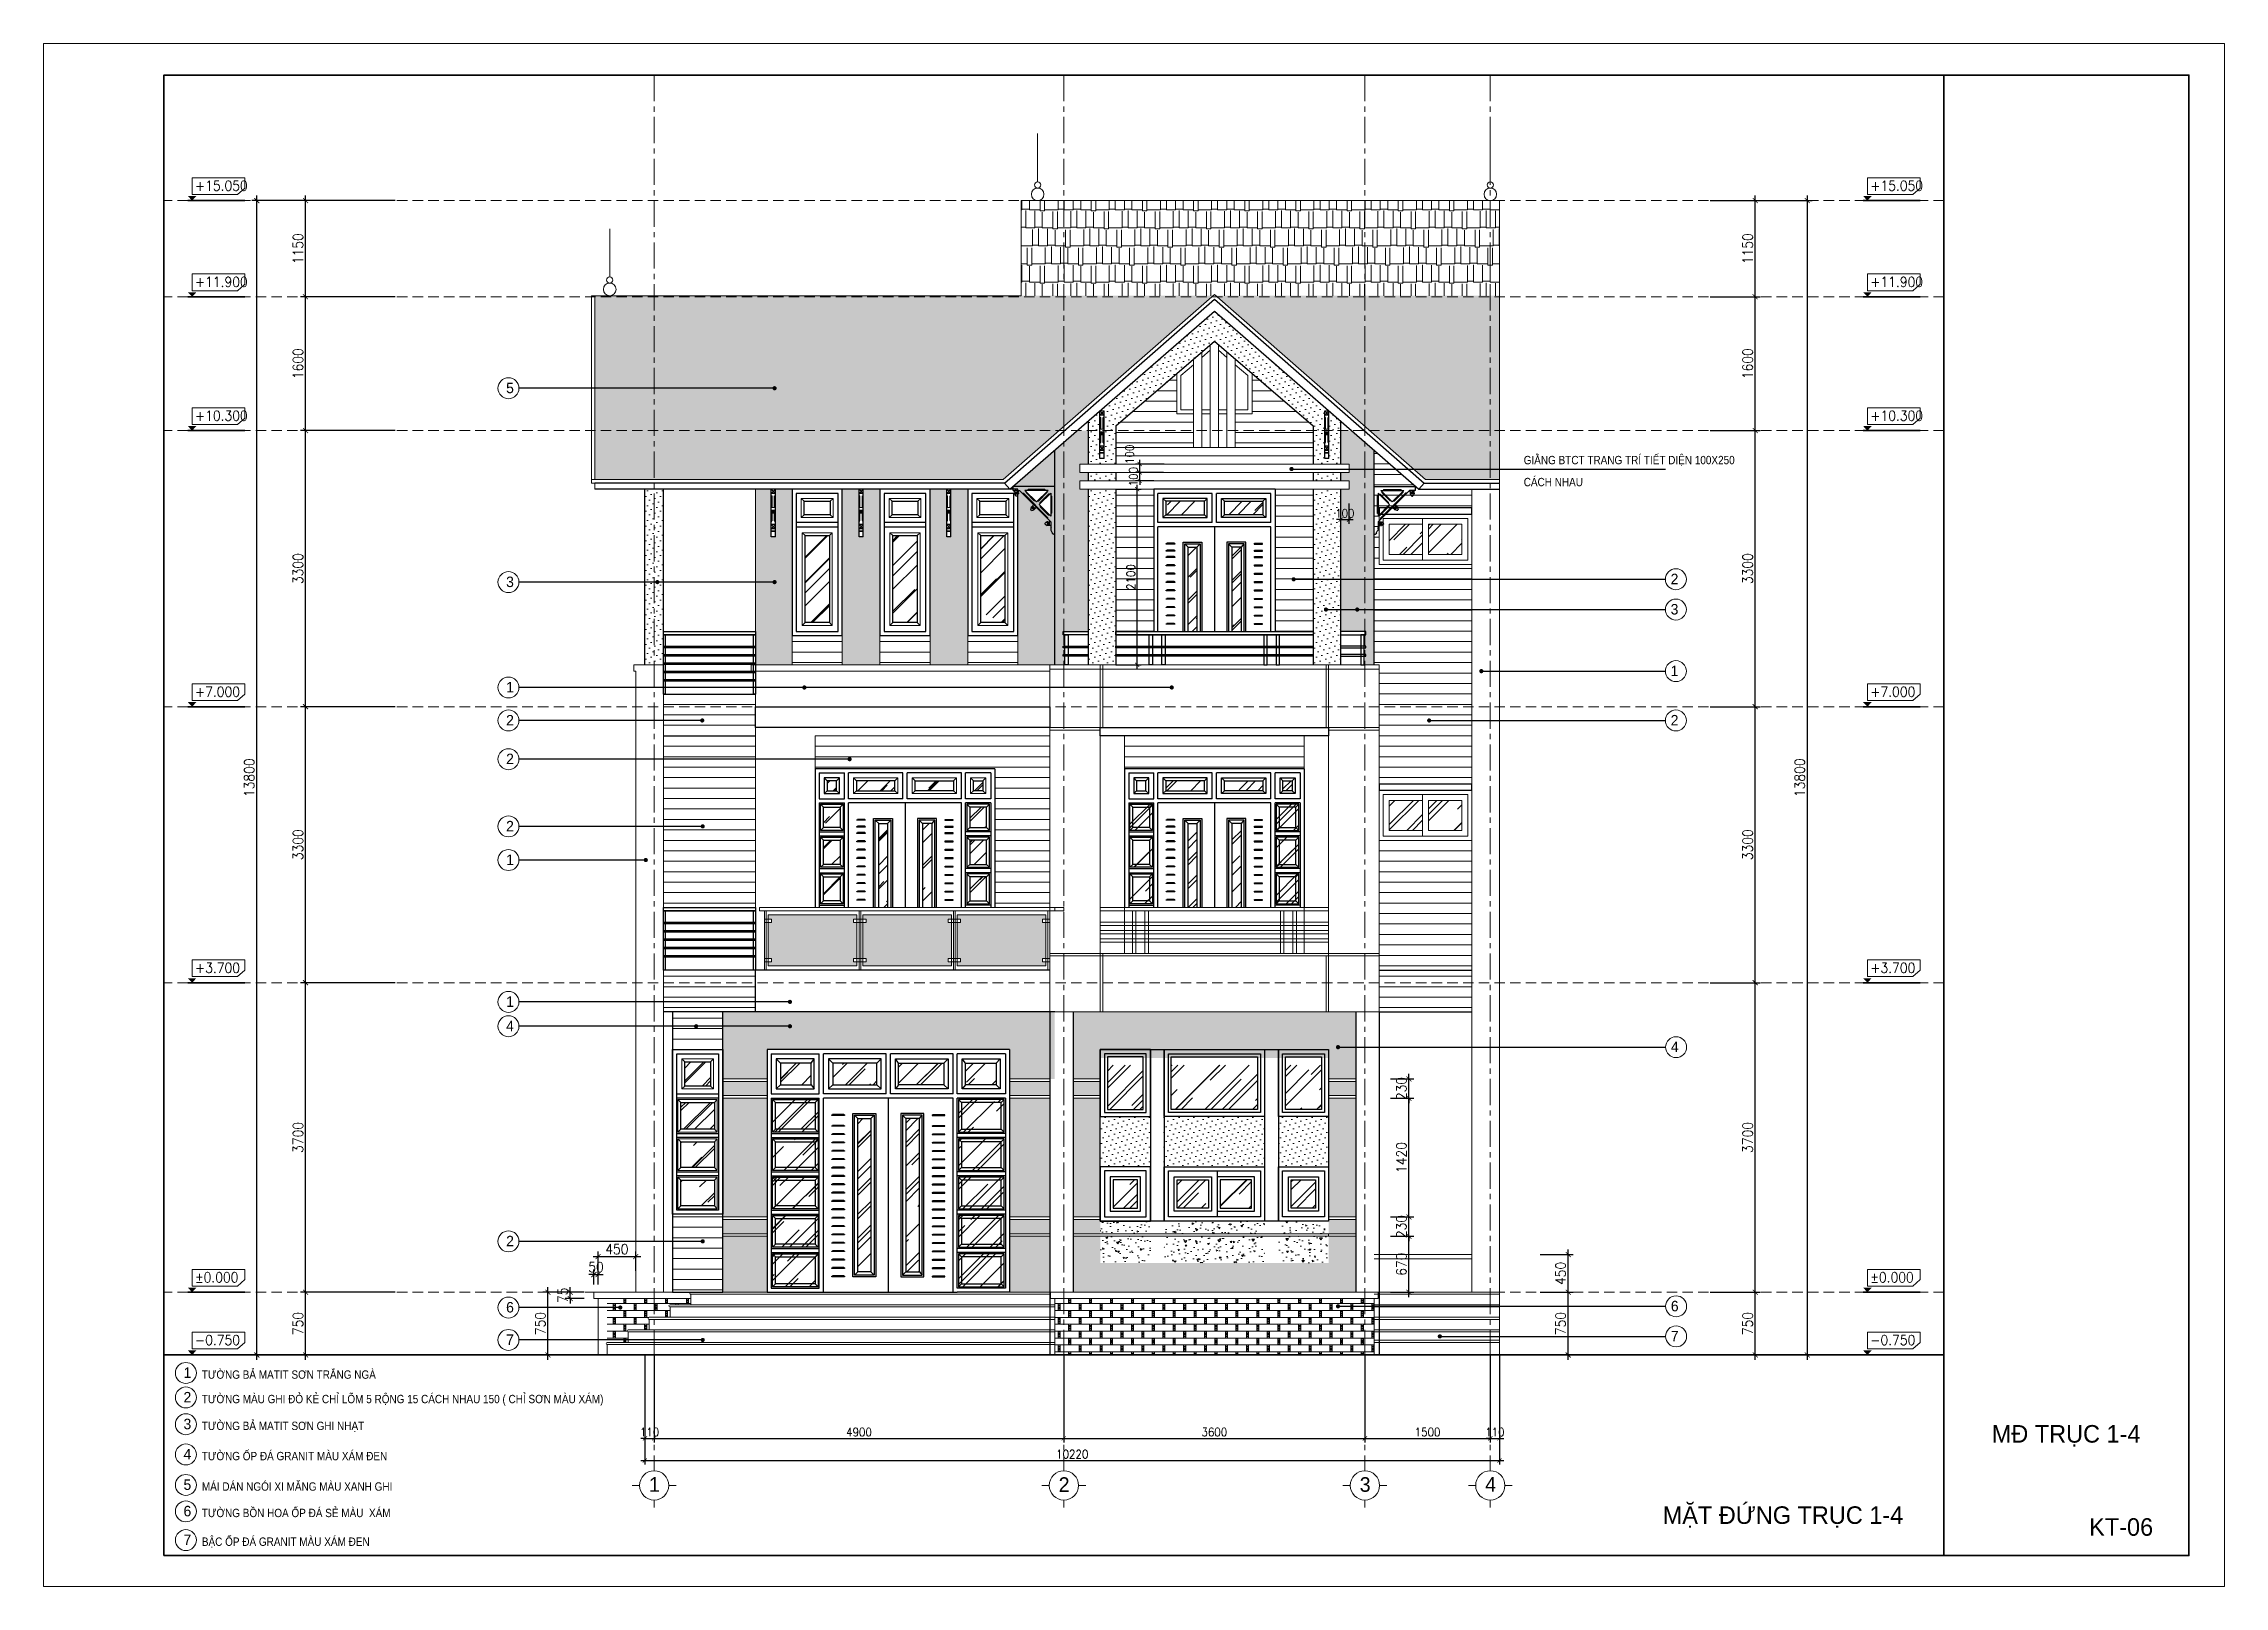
# Model space of a CAD drawing. Header units: millimetres. Extents: x -529782 to -142003, y -492574 to -273331.
# Drawn here: x -194164 to -168084, y -412168 to -393726 of the extents above; entities that cross this region are included whole.
import ezdxf
from ezdxf.enums import TextEntityAlignment as Align

# ---------------------------------------------------------------- set-up
doc = ezdxf.new("R2010")
doc.units = ezdxf.units.MM
doc.header["$LTSCALE"] = 500
doc.header["$MEASUREMENT"] = 0
doc.header["$PDMODE"] = 3
doc.linetypes.add('CENTER', pattern=[2, 1.25, -0.25, 0.25, -0.25])
doc.linetypes.add('HIDDEN', pattern=[0.375, 0.25, -0.125])
doc.layers.get('0').update_dxf_attribs({"linetype": 'CONTINUOUS', "lineweight": 13})
doc.layers.get('Defpoints').update_dxf_attribs({"color": 255, "linetype": 'CONTINUOUS', "lineweight": 13})
for name, color, linetype, lineweight in [('1.cat 30', 30, 'CONTINUOUS', 35), ('2.thay 145', 145, 'CONTINUOUS', 18), ('3.manh 08', 8, 'CONTINUOUS', 9), ('4.dim 08', 8, 'CONTINUOUS', 13), ('6.khuat 75', 75, 'HIDDEN', 18), ('7.tim 67', 67, 'CENTER', 9), ('8.vat lieu 08', 8, 'CONTINUOUS', 5), ('9.text \xad white', 7, 'CONTINUOUS', 15), ('CA.manh 08', 8, 'CONTINUOUS', 9), ('CA.thay 145', 145, 'CONTINUOUS', 18), ('CA.vat lieu 08', 8, 'CONTINUOUS', 5), ('cat', 4, 'CONTINUOUS', 35), ('Dim', 145, 'CONTINUOUS', 15)]:
    doc.layers.add(name, color=color, linetype=linetype, lineweight=lineweight)
for name, color, linetype in [('CUA', 115, 'CONTINUOUS'), ('DKT', 7, 'CONTINUOUS'), ('MANH', 5, 'CONTINUOUS'), ('MANH1', 155, 'CONTINUOUS'), ('MANH2', 8, 'CONTINUOUS'), ('THAY', 7, 'CONTINUOUS')]:
    doc.layers.add(name, color=color, linetype=linetype)
doc.styles.add('CA.JSC1', font='')
doc.styles.get("Standard").update_dxf_attribs({"font": 'txt.shx', "width": 0.9})
doc.styles.get('CA.JSC1').set_extended_font_data('.VnAvantH')
doc.dimstyles.new('CA 50', dxfattribs={"dimscale": 0, "dimtxt": 100, "dimasz": 50, "dimexe": 50, "dimexo": 0, "dimgap": 25, "dimtad": 1, "dimdec": 0, "dimzin": 0, "dimdsep": 46, "dimtxsty": 'Standard', "dimblk": 'ARCHTICK', "dimcen": 0.09, "dimdle": 50, "dimclrd": 256, "dimclre": 256, "dimclrt": 7, "dimadec": 0, "dimazin": 0, "dimtfac": 1, "dimtdec": 0, "dimtix": 1, "dimtmove": 2, "dimatfit": 3, "dimldrblk": 'DOT', "dimfxl": 1, "dimtolj": 1, "dimtzin": 0, "dimarcsym": 0})
doc.dimstyles.new('CA 60', dxfattribs={"dimscale": 0, "dimtxt": 120, "dimasz": 60, "dimexe": 60, "dimexo": 0, "dimgap": 30, "dimtad": 1, "dimdec": 0, "dimzin": 0, "dimdsep": 46, "dimtxsty": 'Standard', "dimblk": 'ARCHTICK', "dimcen": 0.09, "dimdle": 60, "dimclrd": 256, "dimclre": 256, "dimclrt": 7, "dimadec": 0, "dimazin": 0, "dimtfac": 1, "dimtdec": 0, "dimtix": 1, "dimtmove": 2, "dimatfit": 3, "dimldrblk": 'DOT', "dimfxl": 1, "dimtolj": 1, "dimtzin": 0, "dimarcsym": 0})
pattern_1 = [(5, (105019.44, 0), (138.842124, -165.4656), [22.5, -247.5]), (310, (105019.44, 0), (130.130445, 188.99765), [18, -198]), (55.4514, (105031, -13.79), (268.972585, 23.53184), [19.12206, -210.34263]), (1.1842, (105061.86, 42.43), (191.28413, -261.5079), [33.75, -371.25]), (51.6356, (105077.8, 20.63), (404.9135, 8.3697), [28.68309, -315.5139]), (306.1842, (105061.86, 42.43), (404.9135, 8.37002), [27, -297]), (336, (105072.47, 10.6), (41.21474, -212.03147), [22.5, -247.5]), (281, (105072.47, 10.6), (205.44253, 102.21258), [18, -198]), (26.4514, (105075.9, -7.06), (246.65719, -109.819085), [19.12206, -210.34263]), (352.5, (105019.44, 0), (73.196945, 68.037956), [0, -195.6, 0, -201, 0, -198.75]), (322.5, (105019.44, 0), (139.472835, 27.861883), [0, -114.6, 0, -191.1, 0, -75.75]), (282.5, (104972.13, 47.305), (108.456229, -118.02545), [0, -75, 0, -234, 0, -310.5]), (272.5, (104950.92, 68.52), (144.947942, -102.476995), [0, -97.5, 0, -155.4, 0, -220.5])]
pattern_2 = [(45, (83285.76, 0), (254.55844, 678.82251), [4500, -600, 1500, -300]), (45, (83461.83, 388.2), (-494.26764, 70.00357), [900, -99, 1800, -225]), (45, (83211.5, 286.38), (960.958116, 1245.21504), [2400, -420, 1200, -300])]

msp = doc.modelspace()

# ---------------------------------------------------------------- texts
at = {"layer": '9.text \xad white', "style": 'CA.JSC1'}
for s, height, p in [('5', 125, (-188633.2, -397904.4)), ('2', 125, (-174706.1, -400188.4)), ('3', 125, (-188633.2, -400222)), ('3', 125, (-174706.1, -400550.2)), ('1', 125, (-188633.2, -401482)), ('1', 125, (-174706.1, -401286.6)), ('2', 125, (-188633.2, -401876.3)), ('2', 125, (-174706.1, -401876.3)), ('2', 125, (-188633.2, -402339)), ('2', 125, (-188633.2, -403142.3)), ('1', 125, (-188633.2, -403544.5)), ('1', 125, (-188633.2, -405240.4)), ('4', 125, (-188633.2, -405531.6)), ('4', 125, (-174703.6, -405781.9)), ('2', 125, (-188633.2, -408102.9)), ('6', 125, (-188633.2, -408894.4)), ('6', 125, (-174703.6, -408879.6)), ('7', 125, (-188633.2, -409281.9)), ('7', 125, (-174703.6, -409238.8)), ('1', 125, (-192491.2, -409676.8)), ('2', 125, (-192491.2, -409969.3)), ('3', 125, (-192491.2, -410289.8)), ('m® trôc 1-4', 210, (-170865.8, -410450)), ('4', 125, (-192491.2, -410651)), ('5', 125, (-192491.2, -411015.3)), ('6', 125, (-192491.2, -411331)), ('mÆt ®øng trôc 1-4', 210, (-174801, -411421.6)), ('7', 125, (-192491.2, -411674.5))]:
    msp.add_text(s, height=height, dxfattribs=at).set_placement(p)
at = {"layer": '9.text \xad white', "style": 'CA.JSC1', "width": 0.891294}
for s, p in [('gi»ng btct trang trÝ tiÕt diÖn 100x250 ', (-176463.5, -398754.1)), ('c¸ch nhau ', (-176463.5, -399016.9)), ('t\xadêng b¶ matit s¬n tr¾ng ngµ', (-192271.6, -409686.4)), ('t\xadêng mµu ghi ®á kÎ chØ lâm 5 réng 15 c¸ch nhau 150 ( chØ s¬n mµu x¸m) ', (-192271.6, -409978.9)), ('t\xadêng b¶ matit s¬n ghi nh¹t', (-192271.6, -410299.4)), ('t\xadêng èp ®¸ granit mµu x¸m ®en', (-192271.6, -410660.7)), ('m¸i d¸n ngãi xi m¨ng mµu xanh ghi', (-192271.6, -411024.9)), ('t\xadêng bån hoa èp ®¸ sÎ mµu  x¸m', (-192271.6, -411340.6)), ('bËc èp ®¸ granit mµu x¸m ®en', (-192271.6, -411684.1))]:
    msp.add_text(s, height=100, dxfattribs=at).set_placement(p)
at = {"layer": '9.text \xad white', "style": 'CA.JSC1'}
for s, p in [('1', (-186859.8, -410950.3)), ('2', (-181959.8, -410950.3)), ('3', (-178359.8, -410950.3)), ('4', (-176859.8, -410950.3))]:
    msp.add_text(s, height=175, dxfattribs=at).set_placement(p, align=Align.MIDDLE)
msp.add_text('kt-06', height=210, dxfattribs=at).set_placement((-169318.5, -411563.4), align=Align.CENTER)
at = {"layer": '9.text \xad white', "lineweight": 100, "char_height": 120, "width": 546.9, "attachment_point": 1}
for s, insert in [('+15.050', (-192352.8, -395364.1)), ('+15.050', (-172317.3, -395364.1)), ('+11.900', (-192352.8, -396514.1)), ('+11.900', (-172317.3, -396514.1)), ('+10.300', (-192352.8, -398114.1)), ('+10.300', (-172317.3, -398114.1)), ('+7.000', (-192352.8, -401414.1)), ('+7.000', (-172317.3, -401414.1)), ('+3.700', (-192352.8, -404714.1)), ('+3.700', (-172317.3, -404714.1)), ('%%P0.000', (-192352.8, -408414.1)), ('%%P0.000', (-172317.3, -408414.1)), ('-0.750', (-192352.8, -409164.1)), ('-0.750', (-172317.3, -409164.1))]:
    msp.add_mtext(s, dxfattribs=dict(at, insert=insert))

# ---------------------------------------------------------------- blocks, each defined once
blk = doc.blocks.new('gfhg')
for p, q in [((100, 2270), (65, 2305)), ((575, 2270), (610, 2305)), ((2325, 2270), (2290, 2305)), ((2800, 2270), (2835, 2305)), ((100, 1949), (65, 1914)), ((100, 1799), (65, 1834)), ((575, 1949), (610, 1914)), ((575, 1799), (610, 1834)), ((2325, 1949), (2290, 1914)), ((2325, 1799), (2290, 1834)), ((2800, 1949), (2835, 1914)), ((2800, 1799), (2835, 1834)), ((100, 1490), (65, 1455)), ((100, 1340), (65, 1375)), ((575, 1490), (610, 1455)), ((575, 1340), (610, 1375)), ((2325, 1490), (2290, 1455)), ((2325, 1340), (2290, 1375)), ((2800, 1490), (2835, 1455)), ((2800, 1340), (2835, 1375)), ((100, 1032), (65, 997)), ((100, 882), (65, 917)), ((575, 1032), (610, 997)), ((575, 882), (610, 917)), ((2325, 1032), (2290, 997)), ((2325, 882), (2290, 917)), ((2800, 1032), (2835, 997)), ((2800, 882), (2835, 917)), ((100, 573), (65, 538)), ((575, 573), (610, 538)), ((2325, 573), (2290, 538)), ((2800, 573), (2835, 538)), ((100, 423), (65, 458)), ((575, 423), (610, 458)), ((2325, 423), (2290, 458)), ((2800, 423), (2835, 458)), ((100, 100), (65, 65)), ((575, 100), (610, 65)), ((2325, 100), (2290, 65)), ((2800, 100), (2835, 65))]:
    blk.add_line(p, q)
at = {"layer": 'CUA'}
for p, q in [((775, 2119), (781, 2119)), ((775, 2113), (775, 2119)), ((925, 2113), (775, 2113)), ((919, 2123), (781, 2123)), ((781, 2119), (781, 2123)), ((919, 2119), (919, 2123)), ((925, 2119), (919, 2119)), ((925, 2119), (925, 2113)), ((1975, 2119), (1981, 2119)), ((1975, 2119), (1975, 2113)), ((1975, 2113), (2125, 2113)), ((1981, 2123), (2119, 2123)), ((1981, 2119), (1981, 2123)), ((2119, 2119), (2119, 2123)), ((2125, 2119), (2119, 2119)), ((2125, 2113), (2125, 2119)), ((775, 1991), (781, 1991)), ((775, 1985), (775, 1991)), ((925, 1985), (775, 1985)), ((775, 1891), (781, 1891)), ((775, 1885), (775, 1891)), ((925, 1885), (775, 1885)), ((919, 1995), (781, 1995)), ((781, 1991), (781, 1995)), ((919, 1895), (781, 1895)), ((781, 1891), (781, 1895)), ((919, 1991), (919, 1995)), ((925, 1991), (919, 1991)), ((919, 1891), (919, 1895)), ((925, 1891), (919, 1891)), ((925, 1991), (925, 1985)), ((925, 1891), (925, 1885)), ((1975, 1991), (1981, 1991)), ((1975, 1991), (1975, 1985)), ((1975, 1985), (2125, 1985)), ((1975, 1891), (1981, 1891)), ((1975, 1891), (1975, 1885)), ((1975, 1885), (2125, 1885)), ((1981, 1995), (2119, 1995)), ((1981, 1991), (1981, 1995)), ((1981, 1895), (2119, 1895)), ((1981, 1891), (1981, 1895)), ((2119, 1991), (2119, 1995)), ((2125, 1991), (2119, 1991)), ((2119, 1891), (2119, 1895)), ((2125, 1891), (2119, 1891)), ((2125, 1985), (2125, 1991)), ((2125, 1885), (2125, 1891)), ((775, 1791), (781, 1791)), ((775, 1785), (775, 1791)), ((925, 1785), (775, 1785)), ((775, 1691), (781, 1691)), ((775, 1685), (775, 1691)), ((925, 1685), (775, 1685)), ((775, 1591), (781, 1591)), ((775, 1585), (775, 1591)), ((925, 1585), (775, 1585)), ((919, 1795), (781, 1795)), ((781, 1791), (781, 1795)), ((919, 1695), (781, 1695)), ((781, 1691), (781, 1695)), ((919, 1595), (781, 1595)), ((781, 1591), (781, 1595)), ((919, 1791), (919, 1795)), ((925, 1791), (919, 1791)), ((919, 1691), (919, 1695)), ((925, 1691), (919, 1691)), ((919, 1591), (919, 1595)), ((925, 1591), (919, 1591)), ((925, 1791), (925, 1785)), ((925, 1691), (925, 1685)), ((925, 1591), (925, 1585)), ((1975, 1791), (1981, 1791)), ((1975, 1791), (1975, 1785)), ((1975, 1785), (2125, 1785)), ((1975, 1691), (1981, 1691)), ((1975, 1691), (1975, 1685)), ((1975, 1685), (2125, 1685)), ((1975, 1591), (1981, 1591)), ((1975, 1591), (1975, 1585)), ((1975, 1585), (2125, 1585)), ((1981, 1795), (2119, 1795)), ((1981, 1791), (1981, 1795)), ((1981, 1695), (2119, 1695)), ((1981, 1691), (1981, 1695)), ((1981, 1595), (2119, 1595)), ((1981, 1591), (1981, 1595)), ((2119, 1791), (2119, 1795)), ((2125, 1791), (2119, 1791)), ((2119, 1691), (2119, 1695)), ((2125, 1691), (2119, 1691)), ((2119, 1591), (2119, 1595)), ((2125, 1591), (2119, 1591)), ((2125, 1785), (2125, 1791)), ((2125, 1685), (2125, 1691)), ((2125, 1585), (2125, 1591)), ((775, 1491), (781, 1491)), ((775, 1485), (775, 1491)), ((925, 1485), (775, 1485)), ((775, 1391), (781, 1391)), ((775, 1385), (775, 1391)), ((925, 1385), (775, 1385)), ((919, 1495), (781, 1495)), ((781, 1491), (781, 1495)), ((919, 1395), (781, 1395)), ((781, 1391), (781, 1395)), ((919, 1491), (919, 1495)), ((925, 1491), (919, 1491)), ((919, 1391), (919, 1395)), ((925, 1391), (919, 1391)), ((925, 1491), (925, 1485)), ((925, 1391), (925, 1385)), ((1975, 1491), (1981, 1491)), ((1975, 1491), (1975, 1485)), ((1975, 1485), (2125, 1485)), ((1975, 1391), (1981, 1391)), ((1975, 1391), (1975, 1385)), ((1975, 1385), (2125, 1385)), ((1981, 1495), (2119, 1495)), ((1981, 1491), (1981, 1495)), ((1981, 1395), (2119, 1395)), ((1981, 1391), (1981, 1395)), ((2119, 1491), (2119, 1495)), ((2125, 1491), (2119, 1491)), ((2119, 1391), (2119, 1395)), ((2125, 1391), (2119, 1391)), ((2125, 1485), (2125, 1491)), ((2125, 1385), (2125, 1391)), ((775, 1291), (781, 1291)), ((775, 1285), (775, 1291)), ((925, 1285), (775, 1285)), ((775, 1191), (781, 1191)), ((775, 1185), (775, 1191)), ((925, 1185), (775, 1185)), ((775, 1091), (781, 1091)), ((775, 1085), (775, 1091)), ((925, 1085), (775, 1085)), ((919, 1295), (781, 1295)), ((781, 1291), (781, 1295)), ((919, 1195), (781, 1195)), ((781, 1191), (781, 1195)), ((919, 1095), (781, 1095)), ((781, 1091), (781, 1095)), ((919, 1291), (919, 1295)), ((925, 1291), (919, 1291)), ((919, 1191), (919, 1195)), ((925, 1191), (919, 1191)), ((919, 1091), (919, 1095)), ((925, 1091), (919, 1091)), ((925, 1291), (925, 1285)), ((925, 1191), (925, 1185)), ((925, 1091), (925, 1085)), ((1975, 1291), (1981, 1291)), ((1975, 1291), (1975, 1285)), ((1975, 1285), (2125, 1285)), ((1975, 1191), (1981, 1191)), ((1975, 1191), (1975, 1185)), ((1975, 1185), (2125, 1185)), ((1975, 1091), (1981, 1091)), ((1975, 1091), (1975, 1085)), ((1975, 1085), (2125, 1085)), ((1981, 1295), (2119, 1295)), ((1981, 1291), (1981, 1295)), ((1981, 1195), (2119, 1195)), ((1981, 1191), (1981, 1195)), ((1981, 1095), (2119, 1095)), ((1981, 1091), (1981, 1095)), ((2119, 1291), (2119, 1295)), ((2125, 1291), (2119, 1291)), ((2119, 1191), (2119, 1195)), ((2125, 1191), (2119, 1191)), ((2119, 1091), (2119, 1095)), ((2125, 1091), (2119, 1091)), ((2125, 1285), (2125, 1291)), ((2125, 1185), (2125, 1191)), ((2125, 1085), (2125, 1091)), ((775, 991), (781, 991)), ((775, 985), (775, 991)), ((925, 985), (775, 985)), ((775, 891), (781, 891)), ((775, 885), (775, 891)), ((925, 885), (775, 885)), ((775, 791), (781, 791)), ((775, 785), (775, 791)), ((925, 785), (775, 785)), ((919, 995), (781, 995)), ((781, 991), (781, 995)), ((919, 895), (781, 895)), ((781, 891), (781, 895)), ((919, 795), (781, 795)), ((781, 791), (781, 795)), ((919, 991), (919, 995)), ((925, 991), (919, 991)), ((919, 891), (919, 895)), ((925, 891), (919, 891)), ((919, 791), (919, 795)), ((925, 791), (919, 791)), ((925, 991), (925, 985)), ((925, 891), (925, 885)), ((925, 791), (925, 785)), ((1975, 991), (1981, 991)), ((1975, 991), (1975, 985)), ((1975, 985), (2125, 985)), ((1975, 891), (1981, 891)), ((1975, 891), (1975, 885)), ((1975, 885), (2125, 885)), ((1975, 791), (1981, 791)), ((1975, 791), (1975, 785)), ((1975, 785), (2125, 785)), ((1981, 995), (2119, 995)), ((1981, 991), (1981, 995)), ((1981, 895), (2119, 895)), ((1981, 891), (1981, 895)), ((1981, 795), (2119, 795)), ((1981, 791), (1981, 795)), ((2119, 991), (2119, 995)), ((2125, 991), (2119, 991)), ((2119, 891), (2119, 895)), ((2125, 891), (2119, 891)), ((2119, 791), (2119, 795)), ((2125, 791), (2119, 791)), ((2125, 985), (2125, 991)), ((2125, 885), (2125, 891)), ((2125, 785), (2125, 791)), ((775, 691), (781, 691)), ((775, 685), (775, 691)), ((925, 685), (775, 685)), ((775, 591), (781, 591)), ((775, 585), (775, 591)), ((925, 585), (775, 585)), ((919, 695), (781, 695)), ((781, 691), (781, 695)), ((919, 595), (781, 595)), ((781, 591), (781, 595)), ((919, 691), (919, 695)), ((925, 691), (919, 691)), ((919, 591), (919, 595)), ((925, 591), (919, 591)), ((925, 691), (925, 685)), ((925, 591), (925, 585)), ((1975, 691), (1981, 691)), ((1975, 691), (1975, 685)), ((1975, 685), (2125, 685)), ((1975, 591), (1981, 591)), ((1975, 591), (1975, 585)), ((1975, 585), (2125, 585)), ((1981, 695), (2119, 695)), ((1981, 691), (1981, 695)), ((1981, 595), (2119, 595)), ((1981, 591), (1981, 595)), ((2119, 691), (2119, 695)), ((2125, 691), (2119, 691)), ((2119, 591), (2119, 595)), ((2125, 591), (2119, 591)), ((2125, 685), (2125, 691)), ((2125, 585), (2125, 591)), ((775, 491), (781, 491)), ((775, 485), (775, 491)), ((925, 485), (775, 485)), ((775, 391), (781, 391)), ((775, 385), (775, 391)), ((925, 385), (775, 385)), ((775, 291), (781, 291)), ((775, 285), (775, 291)), ((925, 285), (775, 285)), ((919, 495), (781, 495)), ((781, 491), (781, 495)), ((919, 395), (781, 395)), ((781, 391), (781, 395)), ((919, 295), (781, 295)), ((781, 291), (781, 295)), ((919, 491), (919, 495)), ((925, 491), (919, 491)), ((919, 391), (919, 395)), ((925, 391), (919, 391)), ((919, 291), (919, 295)), ((925, 291), (919, 291)), ((925, 491), (925, 485)), ((925, 391), (925, 385)), ((925, 291), (925, 285)), ((1975, 491), (1981, 491)), ((1975, 491), (1975, 485)), ((1975, 485), (2125, 485)), ((1975, 391), (1981, 391)), ((1975, 391), (1975, 385)), ((1975, 385), (2125, 385)), ((1975, 291), (1981, 291)), ((1975, 291), (1975, 285)), ((1975, 285), (2125, 285)), ((1981, 495), (2119, 495)), ((1981, 491), (1981, 495)), ((1981, 395), (2119, 395)), ((1981, 391), (1981, 395)), ((1981, 295), (2119, 295)), ((1981, 291), (1981, 295)), ((2119, 491), (2119, 495)), ((2125, 491), (2119, 491)), ((2119, 391), (2119, 395)), ((2125, 391), (2119, 391)), ((2119, 291), (2119, 295)), ((2125, 291), (2119, 291)), ((2125, 485), (2125, 491)), ((2125, 385), (2125, 391)), ((2125, 285), (2125, 291)), ((775, 191), (781, 191)), ((775, 185), (775, 191)), ((925, 185), (775, 185)), ((919, 195), (781, 195)), ((781, 191), (781, 195)), ((919, 191), (919, 195)), ((925, 191), (919, 191)), ((925, 191), (925, 185)), ((1975, 191), (1981, 191)), ((1975, 191), (1975, 185)), ((1975, 185), (2125, 185)), ((1981, 195), (2119, 195)), ((1981, 191), (1981, 195)), ((2119, 191), (2119, 195)), ((2125, 191), (2119, 191)), ((2125, 185), (2125, 191))]:
    blk.add_line(p, q, dxfattribs=at)
at = {"layer": 'CUA', "linetype": 'Continuous', "ltscale": 50}
for p, q in [((1085, 2075), (1045, 2115)), ((1240, 2075), (1280, 2115)), ((1660, 2075), (1620, 2115)), ((1825, 2075), (1855, 2115)), ((1085, 245), (1045, 205)), ((1240, 245), (1280, 205)), ((1660, 245), (1620, 205)), ((1825, 245), (1855, 205))]:
    blk.add_line(p, q, dxfattribs=at)
at = {"layer": 'CUA'}
for points in [[(1025, 2135), (1300, 2135), (1300, 185), (1025, 185)], [(1045, 2115), (1280, 2115), (1280, 205), (1045, 205)], [(1875, 2135), (1600, 2135), (1600, 185), (1875, 185)], [(1855, 2115), (1620, 2115), (1620, 205), (1855, 205)]]:
    blk.add_lwpolyline(points, close=True, dxfattribs=at)
at = {"layer": 'MANH'}
for points in [[(160, 2480), (528, 2480), (528, 2740), (160, 2740)], [(785, 2480), (1315, 2480), (1315, 2740), (785, 2740)], [(2115, 2480), (1573, 2480), (1573, 2740), (2115, 2740)], [(2740, 2480), (2373, 2480), (2373, 2740), (2740, 2740)], [(575, 1949), (100, 1949), (100, 2270), (575, 2270)], [(2325, 1949), (2800, 1949), (2800, 2270), (2325, 2270)], [(1085, 2075), (1240, 2075), (1240, 245), (1085, 245)], [(1825, 2075), (1660, 2075), (1660, 245), (1825, 245)], [(575, 1490), (100, 1490), (100, 1799), (575, 1799)], [(2325, 1490), (2800, 1490), (2800, 1799), (2325, 1799)], [(575, 1032), (100, 1032), (100, 1340), (575, 1340)], [(2325, 1032), (2800, 1032), (2800, 1340), (2325, 1340)], [(575, 573), (100, 573), (100, 882), (575, 882)], [(2325, 573), (2800, 573), (2800, 882), (2325, 882)], [(575, 100), (100, 100), (100, 423), (575, 423)], [(2325, 100), (2800, 100), (2800, 423), (2325, 423)]]:
    blk.add_lwpolyline(points, close=True, dxfattribs=at)
at = {"layer": 'MANH1', "linetype": 'HIDDEN', "ltscale": 1000}
for p, q in [((160, 2740), (110, 2790)), ((528, 2740), (565, 2790)), ((785, 2740), (735, 2790)), ((1315, 2740), (1365, 2790)), ((1573, 2740), (1535, 2790)), ((2115, 2740), (2165, 2790)), ((2373, 2740), (2335, 2790)), ((2740, 2740), (2790, 2790)), ((160, 2480), (110, 2430)), ((528, 2480), (565, 2430)), ((785, 2480), (735, 2430)), ((1315, 2480), (1365, 2430)), ((1573, 2480), (1535, 2430)), ((2115, 2480), (2165, 2430)), ((2373, 2480), (2335, 2430)), ((2740, 2480), (2790, 2430))]:
    blk.add_line(p, q, dxfattribs=at)
for points in [[(110, 2430), (565, 2430), (565, 2790), (110, 2790)], [(735, 2430), (1365, 2430), (1365, 2790), (735, 2790)], [(2165, 2430), (1535, 2430), (1535, 2790), (2165, 2790)], [(2790, 2430), (2335, 2430), (2335, 2790), (2790, 2790)]]:
    blk.add_lwpolyline(points, close=True, dxfattribs=at)
at = {"layer": 'MANH1'}
for points in [[(610, 1914), (65, 1914), (65, 2305), (610, 2305)], [(2290, 1914), (2835, 1914), (2835, 2305), (2290, 2305)], [(610, 1455), (65, 1455), (65, 1834), (610, 1834)], [(2290, 1455), (2835, 1455), (2835, 1834), (2290, 1834)], [(610, 997), (65, 997), (65, 1375), (610, 1375)], [(2290, 997), (2835, 997), (2835, 1375), (2290, 1375)], [(610, 538), (65, 538), (65, 917), (610, 917)], [(2290, 538), (2835, 538), (2835, 917), (2290, 917)], [(610, 65), (65, 65), (65, 458), (610, 458)], [(2290, 65), (2835, 65), (2835, 458), (2290, 458)]]:
    blk.add_lwpolyline(points, close=True, dxfattribs=at)
at = {"layer": 'THAY'}
for p, q in [((2900, 2900), (0, 2900)), ((0, 2900), (0, 0)), ((2900, 2900), (2900, 0)), ((50, 2850), (50, 2370)), ((50, 2850), (50, 2370)), ((50, 2850), (625, 2850)), ((625, 2370), (625, 2850)), ((625, 2370), (625, 2850)), ((1425, 2850), (675, 2850)), ((675, 2370), (675, 2850)), ((1425, 2370), (1425, 2850)), ((2225, 2850), (1475, 2850)), ((1475, 2370), (1475, 2850)), ((2225, 2370), (2225, 2850)), ((2275, 2370), (2275, 2850)), ((2850, 2850), (2275, 2850)), ((2850, 2850), (2850, 2370)), ((50, 2370), (625, 2370)), ((1425, 2370), (675, 2370)), ((2225, 2370), (1475, 2370)), ((2850, 2370), (2275, 2370)), ((50, 2320), (50, 50)), ((50, 2320), (625, 2320)), ((625, 50), (625, 2320)), ((2225, 2320), (675, 2320)), ((675, 0), (675, 2320)), ((1450, 2320), (1450, 0)), ((2225, 0), (2225, 2320)), ((2275, 50), (2275, 2320)), ((2850, 2320), (2275, 2320)), ((2850, 2320), (2850, 50)), ((50, 1899), (625, 1899)), ((50, 1849), (625, 1849)), ((2850, 1899), (2275, 1899)), ((2850, 1849), (2275, 1849)), ((50, 1440), (625, 1440)), ((50, 1390), (625, 1390)), ((2850, 1440), (2275, 1440)), ((2850, 1390), (2275, 1390)), ((50, 982), (625, 982)), ((50, 932), (625, 932)), ((2850, 982), (2275, 982)), ((2850, 932), (2275, 932)), ((50, 523), (625, 523)), ((2850, 523), (2275, 523)), ((50, 473), (625, 473)), ((2850, 473), (2275, 473)), ((0, 0), (2275, 0)), ((50, 50), (625, 50)), ((2850, 50), (2275, 50)), ((2900, 0), (2275, 0))]:
    blk.add_line(p, q, dxfattribs=at)
blk = doc.blocks.new('fgfh')
at = {"layer": 'CA.vat lieu 08'}
h = blk.add_hatch(dxfattribs=at)
h.set_pattern_fill('DOTS', color=256, scale=300, style=0)
h.set_pattern_definition([(0, (289820.5, 414052), (9.375, 18.75), [0, -18.75])])
h.paths.add_polyline_path([(363.5, -180), (323.5, -180), (323.5, -140), (363.5, -140), (363.5, -90), (-696.5, -90), (-696.5, -140), (-656.5, -140), (-656.5, -180), (-696.5, -180), (-696.5, -610), (-656.5, -610), (-656.5, -650), (-696.5, -650), (-696.5, -700), (363.5, -700), (363.5, -650), (323.5, -650), (323.5, -610), (363.5, -610)])
h.paths.add_polyline_path([(1493.5, -180), (1453.5, -180), (1453.5, -140), (1493.5, -140), (1493.5, -90), (433.5, -90), (433.5, -140), (473.5, -140), (473.5, -180), (433.5, -180), (433.5, -610), (473.5, -610), (473.5, -650), (433.5, -650), (433.5, -700), (1493.5, -700), (1493.5, -650), (1453.5, -650), (1453.5, -610), (1493.5, -610)])
h.paths.add_polyline_path([(2623.5, -180), (2583.5, -180), (2583.5, -140), (2623.5, -140), (2623.5, -90), (1563.5, -90), (1563.5, -140), (1603.5, -140), (1603.5, -180), (1563.5, -180), (1563.5, -610), (1603.5, -610), (1603.5, -650), (1563.5, -650), (1563.5, -700), (2623.5, -700), (2623.5, -650), (2583.5, -650), (2583.5, -610), (2623.5, -610)])
at = {"layer": '2.thay 145'}
for points in [[(-801.5, 0), (2728.5, 0), (2728.5, -40), (-801.5, -40)], [(-741.5, -750), (-721.5, -750), (-721.5, -40), (-741.5, -40)], [(-656.5, -180), (-741.5, -180), (-741.5, -140), (-656.5, -140)], [(-696.5, -90), (363.5, -90), (363.5, -700), (-696.5, -700)], [(323.5, -180), (473.5, -180), (473.5, -140), (323.5, -140)], [(388.5, -750), (408.5, -750), (408.5, -40), (388.5, -40)], [(1493.5, -90), (433.5, -90), (433.5, -700), (1493.5, -700)], [(1603.5, -180), (1453.5, -180), (1453.5, -140), (1603.5, -140)], [(1538.5, -750), (1518.5, -750), (1518.5, -40), (1538.5, -40)], [(2623.5, -90), (1563.5, -90), (1563.5, -700), (2623.5, -700)], [(2583.5, -180), (2668.5, -180), (2668.5, -140), (2583.5, -140)], [(2668.5, -750), (2648.5, -750), (2648.5, -40), (2668.5, -40)], [(2668.5, -750), (2648.5, -750), (2648.5, -40), (2668.5, -40)], [(-656.5, -610), (-741.5, -610), (-741.5, -650), (-656.5, -650)], [(323.5, -610), (473.5, -610), (473.5, -650), (323.5, -650)], [(1603.5, -610), (1453.5, -610), (1453.5, -650), (1603.5, -650)], [(2583.5, -610), (2668.5, -610), (2668.5, -650), (2583.5, -650)]]:
    blk.add_lwpolyline(points, close=True, dxfattribs=at)
blk = doc.blocks.new('öqö')
for p, q in [((-2005, -145), (-2040, -110)), ((-1895, -145), (-1860, -110)), ((-1655, -145), (-1690, -110)), ((-1195, -145), (-1160, -110)), ((-955, -145), (-990, -110)), ((-495, -145), (-460, -110)), ((-255, -145), (-290, -110)), ((-145, -145), (-110, -110)), ((-2050, -458), (-2085, -423)), ((-2005, -263), (-2040, -298)), ((-1895, -263), (-1860, -298)), ((-1850, -458), (-1815, -423)), ((-1655, -263), (-1690, -298)), ((-1195, -263), (-1160, -298)), ((-955, -263), (-990, -298)), ((-495, -263), (-460, -298)), ((-300, -458), (-335, -423)), ((-255, -263), (-290, -298)), ((-145, -263), (-110, -298)), ((-100, -458), (-65, -423)), ((-2050, -704), (-2085, -739)), ((-1850, -704), (-1815, -739)), ((-300, -704), (-335, -739)), ((-100, -704), (-65, -739)), ((-2050, -854), (-2085, -819)), ((-1850, -854), (-1815, -819)), ((-300, -854), (-335, -819)), ((-100, -854), (-65, -819)), ((-2050, -1143), (-2085, -1178)), ((-2050, -1293), (-2085, -1258)), ((-1850, -1143), (-1815, -1178)), ((-1850, -1293), (-1815, -1258)), ((-300, -1143), (-335, -1178)), ((-300, -1293), (-335, -1258)), ((-100, -1143), (-65, -1178)), ((-100, -1293), (-65, -1258)), ((-2050, -1581), (-2085, -1616)), ((-1850, -1581), (-1815, -1616)), ((-300, -1581), (-335, -1616)), ((-100, -1581), (-65, -1616))]:
    blk.add_line(p, q)
for points in [[(-1690, -298), (-1160, -298), (-1160, -110), (-1690, -110)], [(-460, -298), (-990, -298), (-990, -110), (-460, -110)], [(-110, -298), (-290, -298), (-290, -110), (-110, -110)]]:
    blk.add_lwpolyline(points, close=True)
at = {"layer": 'CUA'}
for p, q in [((-1650, -609), (-1644, -609)), ((-1650, -615), (-1650, -609)), ((-1550, -615), (-1650, -615)), ((-1650, -692), (-1644, -692)), ((-1650, -698), (-1650, -692)), ((-1550, -698), (-1650, -698)), ((-1650, -767), (-1644, -767)), ((-1650, -773), (-1650, -767)), ((-1550, -773), (-1650, -773)), ((-1556, -605), (-1644, -605)), ((-1644, -609), (-1644, -605)), ((-1556, -688), (-1644, -688)), ((-1644, -692), (-1644, -688)), ((-1556, -763), (-1644, -763)), ((-1644, -767), (-1644, -763)), ((-1556, -609), (-1556, -605)), ((-1550, -609), (-1556, -609)), ((-1556, -692), (-1556, -688)), ((-1550, -692), (-1556, -692)), ((-1556, -767), (-1556, -763)), ((-1550, -767), (-1556, -767)), ((-1550, -609), (-1550, -615)), ((-1550, -692), (-1550, -698)), ((-1550, -767), (-1550, -773)), ((-600, -609), (-594, -609)), ((-600, -609), (-600, -615)), ((-600, -615), (-500, -615)), ((-600, -692), (-594, -692)), ((-600, -692), (-600, -698)), ((-600, -698), (-500, -698)), ((-600, -767), (-594, -767)), ((-600, -767), (-600, -773)), ((-600, -773), (-500, -773)), ((-594, -605), (-506, -605)), ((-594, -609), (-594, -605)), ((-594, -688), (-506, -688)), ((-594, -692), (-594, -688)), ((-594, -763), (-506, -763)), ((-594, -767), (-594, -763)), ((-506, -609), (-506, -605)), ((-500, -609), (-506, -609)), ((-506, -692), (-506, -688)), ((-500, -692), (-506, -692)), ((-506, -767), (-506, -763)), ((-500, -767), (-506, -767)), ((-500, -615), (-500, -609)), ((-500, -698), (-500, -692)), ((-500, -773), (-500, -767)), ((-1650, -867), (-1644, -867)), ((-1650, -873), (-1650, -867)), ((-1550, -873), (-1650, -873)), ((-1650, -967), (-1644, -967)), ((-1650, -973), (-1650, -967)), ((-1550, -973), (-1650, -973)), ((-1556, -863), (-1644, -863)), ((-1644, -867), (-1644, -863)), ((-1556, -963), (-1644, -963)), ((-1644, -967), (-1644, -963)), ((-1556, -867), (-1556, -863)), ((-1550, -867), (-1556, -867)), ((-1556, -967), (-1556, -963)), ((-1550, -967), (-1556, -967)), ((-1550, -867), (-1550, -873)), ((-1550, -967), (-1550, -973)), ((-600, -867), (-594, -867)), ((-600, -867), (-600, -873)), ((-600, -873), (-500, -873)), ((-600, -967), (-594, -967)), ((-600, -967), (-600, -973)), ((-600, -973), (-500, -973)), ((-594, -863), (-506, -863)), ((-594, -867), (-594, -863)), ((-594, -963), (-506, -963)), ((-594, -967), (-594, -963)), ((-506, -867), (-506, -863)), ((-500, -867), (-506, -867)), ((-506, -967), (-506, -963)), ((-500, -967), (-506, -967)), ((-500, -873), (-500, -867)), ((-500, -973), (-500, -967)), ((-1650, -1067), (-1644, -1067)), ((-1650, -1073), (-1650, -1067)), ((-1550, -1073), (-1650, -1073)), ((-1650, -1167), (-1644, -1167)), ((-1650, -1173), (-1650, -1167)), ((-1550, -1173), (-1650, -1173)), ((-1650, -1267), (-1644, -1267)), ((-1650, -1273), (-1650, -1267)), ((-1550, -1273), (-1650, -1273)), ((-1556, -1063), (-1644, -1063)), ((-1644, -1067), (-1644, -1063)), ((-1556, -1163), (-1644, -1163)), ((-1644, -1167), (-1644, -1163)), ((-1556, -1263), (-1644, -1263)), ((-1644, -1267), (-1644, -1263)), ((-1556, -1067), (-1556, -1063)), ((-1550, -1067), (-1556, -1067)), ((-1556, -1167), (-1556, -1163)), ((-1550, -1167), (-1556, -1167)), ((-1556, -1267), (-1556, -1263)), ((-1550, -1267), (-1556, -1267)), ((-1550, -1067), (-1550, -1073)), ((-1550, -1167), (-1550, -1173)), ((-1550, -1267), (-1550, -1273)), ((-600, -1067), (-594, -1067)), ((-600, -1067), (-600, -1073)), ((-600, -1073), (-500, -1073)), ((-600, -1167), (-594, -1167)), ((-600, -1167), (-600, -1173)), ((-600, -1173), (-500, -1173)), ((-600, -1267), (-594, -1267)), ((-600, -1267), (-600, -1273)), ((-600, -1273), (-500, -1273)), ((-594, -1063), (-506, -1063)), ((-594, -1067), (-594, -1063)), ((-594, -1163), (-506, -1163)), ((-594, -1167), (-594, -1163)), ((-594, -1263), (-506, -1263)), ((-594, -1267), (-594, -1263)), ((-506, -1067), (-506, -1063)), ((-500, -1067), (-506, -1067)), ((-506, -1167), (-506, -1163)), ((-500, -1167), (-506, -1167)), ((-506, -1267), (-506, -1263)), ((-500, -1267), (-506, -1267)), ((-500, -1073), (-500, -1067)), ((-500, -1173), (-500, -1167)), ((-500, -1273), (-500, -1267)), ((-1650, -1367), (-1644, -1367)), ((-1650, -1373), (-1650, -1367)), ((-1550, -1373), (-1650, -1373)), ((-1650, -1467), (-1644, -1467)), ((-1650, -1473), (-1650, -1467)), ((-1550, -1473), (-1650, -1473)), ((-1556, -1363), (-1644, -1363)), ((-1644, -1367), (-1644, -1363)), ((-1556, -1463), (-1644, -1463)), ((-1644, -1467), (-1644, -1463)), ((-1556, -1563), (-1644, -1563)), ((-1644, -1567), (-1644, -1563)), ((-1556, -1367), (-1556, -1363)), ((-1550, -1367), (-1556, -1367)), ((-1556, -1467), (-1556, -1463)), ((-1550, -1467), (-1556, -1467)), ((-1556, -1567), (-1556, -1563)), ((-1550, -1367), (-1550, -1373)), ((-1550, -1467), (-1550, -1473)), ((-600, -1367), (-594, -1367)), ((-600, -1367), (-600, -1373)), ((-600, -1373), (-500, -1373)), ((-600, -1467), (-594, -1467)), ((-600, -1467), (-600, -1473)), ((-600, -1473), (-500, -1473)), ((-594, -1363), (-506, -1363)), ((-594, -1367), (-594, -1363)), ((-594, -1463), (-506, -1463)), ((-594, -1467), (-594, -1463)), ((-594, -1563), (-506, -1563)), ((-594, -1567), (-594, -1563)), ((-506, -1367), (-506, -1363)), ((-500, -1367), (-506, -1367)), ((-506, -1467), (-506, -1463)), ((-500, -1467), (-506, -1467)), ((-506, -1567), (-506, -1563)), ((-500, -1373), (-500, -1367)), ((-500, -1473), (-500, -1467)), ((-1650, -1567), (-1644, -1567)), ((-1650, -1573), (-1650, -1567)), ((-1550, -1573), (-1650, -1573)), ((-1550, -1567), (-1556, -1567)), ((-1550, -1567), (-1550, -1573)), ((-600, -1567), (-594, -1567)), ((-600, -1567), (-600, -1573)), ((-600, -1573), (-500, -1573)), ((-500, -1567), (-506, -1567)), ((-500, -1573), (-500, -1567))]:
    blk.add_line(p, q, dxfattribs=at)
at = {"layer": 'CUA', "linetype": 'Continuous', "ltscale": 50}
for p, q in [((-1390, -653), (-1430, -613)), ((-1285, -653), (-1245, -613)), ((-865, -653), (-905, -613)), ((-750, -653), (-720, -613))]:
    blk.add_line(p, q, dxfattribs=at)
at = {"layer": 'CUA'}
for points in [[(-1450, -1658), (-1450, -593), (-1225, -593), (-1225, -1658)], [(-1430, -1658), (-1430, -613), (-1245, -613), (-1245, -1658)], [(-700, -1658), (-700, -593), (-925, -593), (-925, -1658)], [(-720, -1658), (-720, -613), (-905, -613), (-905, -1658)]]:
    blk.add_lwpolyline(points, dxfattribs=at)
at = {"layer": 'MANH'}
for points in [[(-2040, -298), (-1860, -298), (-1860, -110), (-2040, -110)], [(-2005, -263), (-1895, -263), (-1895, -145), (-2005, -145)], [(-1655, -263), (-1195, -263), (-1195, -145), (-1655, -145)], [(-495, -263), (-955, -263), (-955, -145), (-495, -145)], [(-145, -263), (-255, -263), (-255, -145), (-145, -145)], [(-1850, -704), (-2050, -704), (-2050, -458), (-1850, -458)], [(-300, -704), (-100, -704), (-100, -458), (-300, -458)], [(-1850, -1143), (-2050, -1143), (-2050, -854), (-1850, -854)], [(-300, -1143), (-100, -1143), (-100, -854), (-300, -854)], [(-1850, -1581), (-2050, -1581), (-2050, -1293), (-1850, -1293)], [(-300, -1581), (-100, -1581), (-100, -1293), (-300, -1293)]]:
    blk.add_lwpolyline(points, close=True, dxfattribs=at)
for points in [[(-1390, -1658), (-1390, -653), (-1285, -653), (-1285, -1658)], [(-750, -1658), (-750, -653), (-865, -653), (-865, -1658)]]:
    blk.add_lwpolyline(points, dxfattribs=at)
at = {"layer": 'MANH1'}
for points in [[(-1815, -739), (-2085, -739), (-2085, -423), (-1815, -423)], [(-335, -739), (-65, -739), (-65, -423), (-335, -423)], [(-1815, -1178), (-2085, -1178), (-2085, -819), (-1815, -819)], [(-335, -1178), (-65, -1178), (-65, -819), (-335, -819)], [(-1815, -1616), (-2085, -1616), (-2085, -1258), (-1815, -1258)], [(-335, -1616), (-65, -1616), (-65, -1258), (-335, -1258)]]:
    blk.add_lwpolyline(points, close=True, dxfattribs=at)
at = {"layer": 'THAY'}
for p, q in [((0, 0), (-2150, 0)), ((-2150, 0), (-2150, -1658)), ((0, 0), (0, -1658)), ((-2100, -50), (-2100, -358)), ((-2100, -50), (-2100, -358)), ((-2100, -50), (-1800, -50)), ((-1800, -358), (-1800, -50)), ((-1800, -358), (-1800, -50)), ((-1100, -50), (-1750, -50)), ((-1750, -358), (-1750, -50)), ((-1100, -358), (-1100, -50)), ((-400, -50), (-1050, -50)), ((-1050, -358), (-1050, -50)), ((-400, -358), (-400, -50)), ((-350, -358), (-350, -50)), ((-50, -50), (-350, -50)), ((-50, -50), (-50, -358)), ((-2100, -358), (-1800, -358)), ((-2100, -408), (-2100, -1658)), ((-2100, -408), (-1800, -408)), ((-1800, -1658), (-1800, -408)), ((-1100, -358), (-1750, -358)), ((-400, -408), (-1750, -408)), ((-1750, -1658), (-1750, -408)), ((-1075, -408), (-1075, -1658)), ((-400, -358), (-1050, -358)), ((-400, -1658), (-400, -408)), ((-50, -358), (-350, -358)), ((-350, -1658), (-350, -408)), ((-50, -408), (-350, -408)), ((-50, -408), (-50, -1658)), ((-2100, -754), (-1800, -754)), ((-50, -754), (-350, -754)), ((-2100, -804), (-1800, -804)), ((-50, -804), (-350, -804)), ((-2100, -1193), (-1800, -1193)), ((-2100, -1243), (-1800, -1243)), ((-50, -1193), (-350, -1193)), ((-50, -1243), (-350, -1243)), ((-2100, -1631), (-1800, -1631)), ((-50, -1631), (-350, -1631))]:
    blk.add_line(p, q, dxfattribs=at)
blk = doc.blocks.new('fgghgj')
for p, q in [((145, -145), (110, -110)), ((255, -145), (290, -110)), ((495, -145), (460, -110)), ((955, -145), (990, -110)), ((1195, -145), (1160, -110)), ((1655, -145), (1690, -110)), ((1895, -145), (1860, -110)), ((2005, -145), (2040, -110)), ((100, -458), (65, -423)), ((145, -263), (110, -298)), ((255, -263), (290, -298)), ((300, -458), (335, -423)), ((495, -263), (460, -298)), ((955, -263), (990, -298)), ((1195, -263), (1160, -298)), ((1655, -263), (1690, -298)), ((1850, -458), (1815, -423)), ((1895, -263), (1860, -298)), ((2005, -263), (2040, -298)), ((2050, -458), (2085, -423)), ((100, -704), (65, -739)), ((300, -704), (335, -739)), ((1850, -704), (1815, -739)), ((2050, -704), (2085, -739)), ((100, -854), (65, -819)), ((300, -854), (335, -819)), ((1850, -854), (1815, -819)), ((2050, -854), (2085, -819)), ((100, -1143), (65, -1178)), ((100, -1293), (65, -1258)), ((300, -1143), (335, -1178)), ((300, -1293), (335, -1258)), ((1850, -1143), (1815, -1178)), ((1850, -1293), (1815, -1258)), ((2050, -1143), (2085, -1178)), ((2050, -1293), (2085, -1258)), ((100, -1581), (65, -1616)), ((300, -1581), (335, -1616)), ((1850, -1581), (1815, -1616)), ((2050, -1581), (2085, -1616))]:
    blk.add_line(p, q)
at = {"layer": 'CUA'}
for p, q in [((500, -609), (506, -609)), ((500, -615), (500, -609)), ((600, -615), (500, -615)), ((500, -692), (506, -692)), ((500, -698), (500, -692)), ((600, -698), (500, -698)), ((500, -767), (506, -767)), ((500, -773), (500, -767)), ((600, -773), (500, -773)), ((594, -605), (506, -605)), ((506, -609), (506, -605)), ((594, -688), (506, -688)), ((506, -692), (506, -688)), ((594, -763), (506, -763)), ((506, -767), (506, -763)), ((594, -609), (594, -605)), ((600, -609), (594, -609)), ((594, -692), (594, -688)), ((600, -692), (594, -692)), ((594, -767), (594, -763)), ((600, -767), (594, -767)), ((600, -609), (600, -615)), ((600, -692), (600, -698)), ((600, -767), (600, -773)), ((1550, -609), (1556, -609)), ((1550, -609), (1550, -615)), ((1550, -615), (1650, -615)), ((1550, -692), (1556, -692)), ((1550, -692), (1550, -698)), ((1550, -698), (1650, -698)), ((1550, -767), (1556, -767)), ((1550, -767), (1550, -773)), ((1550, -773), (1650, -773)), ((1556, -605), (1644, -605)), ((1556, -609), (1556, -605)), ((1556, -688), (1644, -688)), ((1556, -692), (1556, -688)), ((1556, -763), (1644, -763)), ((1556, -767), (1556, -763)), ((1644, -609), (1644, -605)), ((1650, -609), (1644, -609)), ((1644, -692), (1644, -688)), ((1650, -692), (1644, -692)), ((1644, -767), (1644, -763)), ((1650, -767), (1644, -767)), ((1650, -615), (1650, -609)), ((1650, -698), (1650, -692)), ((1650, -773), (1650, -767)), ((500, -867), (506, -867)), ((500, -873), (500, -867)), ((600, -873), (500, -873)), ((500, -967), (506, -967)), ((500, -973), (500, -967)), ((600, -973), (500, -973)), ((594, -863), (506, -863)), ((506, -867), (506, -863)), ((594, -963), (506, -963)), ((506, -967), (506, -963)), ((594, -867), (594, -863)), ((600, -867), (594, -867)), ((594, -967), (594, -963)), ((600, -967), (594, -967)), ((600, -867), (600, -873)), ((600, -967), (600, -973)), ((1550, -867), (1556, -867)), ((1550, -867), (1550, -873)), ((1550, -873), (1650, -873)), ((1550, -967), (1556, -967)), ((1550, -967), (1550, -973)), ((1550, -973), (1650, -973)), ((1556, -863), (1644, -863)), ((1556, -867), (1556, -863)), ((1556, -963), (1644, -963)), ((1556, -967), (1556, -963)), ((1644, -867), (1644, -863)), ((1650, -867), (1644, -867)), ((1644, -967), (1644, -963)), ((1650, -967), (1644, -967)), ((1650, -873), (1650, -867)), ((1650, -973), (1650, -967)), ((500, -1067), (506, -1067)), ((500, -1073), (500, -1067)), ((600, -1073), (500, -1073)), ((500, -1167), (506, -1167)), ((500, -1173), (500, -1167)), ((600, -1173), (500, -1173)), ((500, -1267), (506, -1267)), ((500, -1273), (500, -1267)), ((600, -1273), (500, -1273)), ((594, -1063), (506, -1063)), ((506, -1067), (506, -1063)), ((594, -1163), (506, -1163)), ((506, -1167), (506, -1163)), ((594, -1263), (506, -1263)), ((506, -1267), (506, -1263)), ((594, -1067), (594, -1063)), ((600, -1067), (594, -1067)), ((594, -1167), (594, -1163)), ((600, -1167), (594, -1167)), ((594, -1267), (594, -1263)), ((600, -1267), (594, -1267)), ((600, -1067), (600, -1073)), ((600, -1167), (600, -1173)), ((600, -1267), (600, -1273)), ((1550, -1067), (1556, -1067)), ((1550, -1067), (1550, -1073)), ((1550, -1073), (1650, -1073)), ((1550, -1167), (1556, -1167)), ((1550, -1167), (1550, -1173)), ((1550, -1173), (1650, -1173)), ((1550, -1267), (1556, -1267)), ((1550, -1267), (1550, -1273)), ((1550, -1273), (1650, -1273)), ((1556, -1063), (1644, -1063)), ((1556, -1067), (1556, -1063)), ((1556, -1163), (1644, -1163)), ((1556, -1167), (1556, -1163)), ((1556, -1263), (1644, -1263)), ((1556, -1267), (1556, -1263)), ((1644, -1067), (1644, -1063)), ((1650, -1067), (1644, -1067)), ((1644, -1167), (1644, -1163)), ((1650, -1167), (1644, -1167)), ((1644, -1267), (1644, -1263)), ((1650, -1267), (1644, -1267)), ((1650, -1073), (1650, -1067)), ((1650, -1173), (1650, -1167)), ((1650, -1273), (1650, -1267)), ((500, -1367), (506, -1367)), ((500, -1373), (500, -1367)), ((600, -1373), (500, -1373)), ((500, -1467), (506, -1467)), ((500, -1473), (500, -1467)), ((600, -1473), (500, -1473)), ((594, -1363), (506, -1363)), ((506, -1367), (506, -1363)), ((594, -1463), (506, -1463)), ((506, -1467), (506, -1463)), ((594, -1563), (506, -1563)), ((506, -1567), (506, -1563)), ((594, -1367), (594, -1363)), ((600, -1367), (594, -1367)), ((594, -1467), (594, -1463)), ((600, -1467), (594, -1467)), ((594, -1567), (594, -1563)), ((600, -1367), (600, -1373)), ((600, -1467), (600, -1473)), ((1550, -1367), (1556, -1367)), ((1550, -1367), (1550, -1373)), ((1550, -1373), (1650, -1373)), ((1550, -1467), (1556, -1467)), ((1550, -1467), (1550, -1473)), ((1550, -1473), (1650, -1473)), ((1556, -1363), (1644, -1363)), ((1556, -1367), (1556, -1363)), ((1556, -1463), (1644, -1463)), ((1556, -1467), (1556, -1463)), ((1556, -1563), (1644, -1563)), ((1556, -1567), (1556, -1563)), ((1644, -1367), (1644, -1363)), ((1650, -1367), (1644, -1367)), ((1644, -1467), (1644, -1463)), ((1650, -1467), (1644, -1467)), ((1644, -1567), (1644, -1563)), ((1650, -1373), (1650, -1367)), ((1650, -1473), (1650, -1467)), ((500, -1567), (506, -1567)), ((500, -1573), (500, -1567)), ((600, -1573), (500, -1573)), ((600, -1567), (594, -1567)), ((600, -1567), (600, -1573)), ((1550, -1567), (1556, -1567)), ((1550, -1567), (1550, -1573)), ((1550, -1573), (1650, -1573)), ((1650, -1567), (1644, -1567)), ((1650, -1573), (1650, -1567))]:
    blk.add_line(p, q, dxfattribs=at)
at = {"layer": 'CUA', "linetype": 'Continuous', "ltscale": 50}
for p, q in [((760, -653), (720, -613)), ((865, -653), (905, -613)), ((1285, -653), (1245, -613)), ((1400, -653), (1430, -613))]:
    blk.add_line(p, q, dxfattribs=at)
at = {"layer": 'CUA'}
for points in [[(700, -1658), (700, -593), (925, -593), (925, -1658)], [(720, -1658), (720, -613), (905, -613), (905, -1658)], [(1450, -1658), (1450, -593), (1225, -593), (1225, -1658)], [(1430, -1658), (1430, -613), (1245, -613), (1245, -1658)]]:
    blk.add_lwpolyline(points, dxfattribs=at)
at = {"layer": 'MANH'}
for points in [[(145, -263), (255, -263), (255, -145), (145, -145)], [(460, -298), (990, -298), (990, -110), (460, -110)], [(495, -263), (955, -263), (955, -145), (495, -145)], [(1690, -298), (1160, -298), (1160, -110), (1690, -110)], [(1655, -263), (1195, -263), (1195, -145), (1655, -145)], [(2040, -298), (1860, -298), (1860, -110), (2040, -110)], [(2005, -263), (1895, -263), (1895, -145), (2005, -145)], [(300, -704), (100, -704), (100, -458), (300, -458)], [(1850, -704), (2050, -704), (2050, -458), (1850, -458)], [(300, -1143), (100, -1143), (100, -854), (300, -854)], [(1850, -1143), (2050, -1143), (2050, -854), (1850, -854)], [(300, -1581), (100, -1581), (100, -1293), (300, -1293)], [(1850, -1581), (2050, -1581), (2050, -1293), (1850, -1293)]]:
    blk.add_lwpolyline(points, close=True, dxfattribs=at)
for points in [[(760, -1658), (760, -653), (865, -653), (865, -1658)], [(1400, -1658), (1400, -653), (1285, -653), (1285, -1658)]]:
    blk.add_lwpolyline(points, dxfattribs=at)
at = {"layer": 'MANH1'}
for points in [[(335, -739), (65, -739), (65, -423), (335, -423)], [(1815, -739), (2085, -739), (2085, -423), (1815, -423)], [(335, -1178), (65, -1178), (65, -819), (335, -819)], [(1815, -1178), (2085, -1178), (2085, -819), (1815, -819)], [(335, -1616), (65, -1616), (65, -1258), (335, -1258)], [(1815, -1616), (2085, -1616), (2085, -1258), (1815, -1258)]]:
    blk.add_lwpolyline(points, close=True, dxfattribs=at)
at = {"layer": 'THAY'}
for p, q in [((2150, 0), (0, 0)), ((0, 0), (0, -1658)), ((2150, 0), (2150, -1658)), ((50, -50), (50, -358)), ((50, -50), (50, -358)), ((50, -50), (350, -50)), ((350, -358), (350, -50)), ((350, -358), (350, -50)), ((1050, -50), (400, -50)), ((400, -358), (400, -50)), ((1050, -358), (1050, -50)), ((1750, -50), (1100, -50)), ((1100, -358), (1100, -50)), ((1750, -358), (1750, -50)), ((1800, -358), (1800, -50)), ((2100, -50), (1800, -50)), ((2100, -50), (2100, -358)), ((50, -358), (350, -358)), ((50, -408), (50, -1658)), ((50, -408), (350, -408)), ((350, -1658), (350, -408)), ((1050, -358), (400, -358)), ((1750, -408), (400, -408)), ((400, -1658), (400, -408)), ((1075, -408), (1075, -1658)), ((1750, -358), (1100, -358)), ((1750, -1658), (1750, -408)), ((2100, -358), (1800, -358)), ((1800, -1658), (1800, -408)), ((2100, -408), (1800, -408)), ((2100, -408), (2100, -1658)), ((50, -754), (350, -754)), ((2100, -754), (1800, -754)), ((50, -804), (350, -804)), ((2100, -804), (1800, -804)), ((50, -1193), (350, -1193)), ((50, -1243), (350, -1243)), ((2100, -1193), (1800, -1193)), ((2100, -1243), (1800, -1243)), ((50, -1631), (350, -1631)), ((2100, -1631), (1800, -1631))]:
    blk.add_line(p, q, dxfattribs=at)
blk.add_lwpolyline([(110, -298), (290, -298), (290, -110), (110, -110)], close=True, dxfattribs=at)
blk = doc.blocks.new('dfdgh')
for p, q in [((145, -145), (110, -110)), ((605, -145), (640, -110)), ((845, -145), (810, -110)), ((1305, -145), (1340, -110)), ((145, -305), (110, -340)), ((605, -305), (640, -340)), ((845, -305), (810, -340)), ((1305, -305), (1340, -340))]:
    blk.add_line(p, q)
at = {"layer": 'CUA'}
for p, q in [((150, -651), (156, -651)), ((150, -657), (150, -651)), ((250, -657), (150, -657)), ((150, -734), (156, -734)), ((150, -740), (150, -734)), ((250, -740), (150, -740)), ((244, -647), (156, -647)), ((156, -651), (156, -647)), ((244, -730), (156, -730)), ((156, -734), (156, -730)), ((244, -651), (244, -647)), ((250, -651), (244, -651)), ((244, -734), (244, -730)), ((250, -734), (244, -734)), ((250, -651), (250, -657)), ((250, -734), (250, -740)), ((1200, -651), (1206, -651)), ((1200, -651), (1200, -657)), ((1200, -657), (1300, -657)), ((1200, -734), (1206, -734)), ((1200, -734), (1200, -740)), ((1200, -740), (1300, -740)), ((1206, -647), (1294, -647)), ((1206, -651), (1206, -647)), ((1206, -730), (1294, -730)), ((1206, -734), (1206, -730)), ((1294, -651), (1294, -647)), ((1300, -651), (1294, -651)), ((1294, -734), (1294, -730)), ((1300, -734), (1294, -734)), ((1300, -657), (1300, -651)), ((1300, -740), (1300, -734)), ((150, -809), (156, -809)), ((150, -815), (150, -809)), ((250, -815), (150, -815)), ((150, -909), (156, -909)), ((150, -915), (150, -909)), ((250, -915), (150, -915)), ((150, -1009), (156, -1009)), ((150, -1015), (150, -1009)), ((250, -1015), (150, -1015)), ((244, -805), (156, -805)), ((156, -809), (156, -805)), ((244, -905), (156, -905)), ((156, -909), (156, -905)), ((244, -1005), (156, -1005)), ((156, -1009), (156, -1005)), ((244, -809), (244, -805)), ((250, -809), (244, -809)), ((244, -909), (244, -905)), ((250, -909), (244, -909)), ((244, -1009), (244, -1005)), ((250, -1009), (244, -1009)), ((250, -809), (250, -815)), ((250, -909), (250, -915)), ((250, -1009), (250, -1015)), ((1200, -809), (1206, -809)), ((1200, -809), (1200, -815)), ((1200, -815), (1300, -815)), ((1200, -909), (1206, -909)), ((1200, -909), (1200, -915)), ((1200, -915), (1300, -915)), ((1200, -1009), (1206, -1009)), ((1200, -1009), (1200, -1015)), ((1200, -1015), (1300, -1015)), ((1206, -805), (1294, -805)), ((1206, -809), (1206, -805)), ((1206, -905), (1294, -905)), ((1206, -909), (1206, -905)), ((1206, -1005), (1294, -1005)), ((1206, -1009), (1206, -1005)), ((1294, -809), (1294, -805)), ((1300, -809), (1294, -809)), ((1294, -909), (1294, -905)), ((1300, -909), (1294, -909)), ((1294, -1009), (1294, -1005)), ((1300, -1009), (1294, -1009)), ((1300, -815), (1300, -809)), ((1300, -915), (1300, -909)), ((1300, -1015), (1300, -1009)), ((150, -1109), (156, -1109)), ((150, -1115), (150, -1109)), ((250, -1115), (150, -1115)), ((150, -1209), (156, -1209)), ((150, -1215), (150, -1209)), ((250, -1215), (150, -1215)), ((244, -1105), (156, -1105)), ((156, -1109), (156, -1105)), ((244, -1205), (156, -1205)), ((156, -1209), (156, -1205)), ((244, -1109), (244, -1105)), ((250, -1109), (244, -1109)), ((244, -1209), (244, -1205)), ((250, -1209), (244, -1209)), ((250, -1109), (250, -1115)), ((250, -1209), (250, -1215)), ((1200, -1109), (1206, -1109)), ((1200, -1109), (1200, -1115)), ((1200, -1115), (1300, -1115)), ((1200, -1209), (1206, -1209)), ((1200, -1209), (1200, -1215)), ((1200, -1215), (1300, -1215)), ((1206, -1105), (1294, -1105)), ((1206, -1109), (1206, -1105)), ((1206, -1205), (1294, -1205)), ((1206, -1209), (1206, -1205)), ((1294, -1109), (1294, -1105)), ((1300, -1109), (1294, -1109)), ((1294, -1209), (1294, -1205)), ((1300, -1209), (1294, -1209)), ((1300, -1115), (1300, -1109)), ((1300, -1215), (1300, -1209)), ((150, -1309), (156, -1309)), ((150, -1315), (150, -1309)), ((250, -1315), (150, -1315)), ((150, -1409), (156, -1409)), ((150, -1415), (150, -1409)), ((250, -1415), (150, -1415)), ((150, -1509), (156, -1509)), ((150, -1515), (150, -1509)), ((250, -1515), (150, -1515)), ((244, -1305), (156, -1305)), ((156, -1309), (156, -1305)), ((244, -1405), (156, -1405)), ((156, -1409), (156, -1405)), ((244, -1505), (156, -1505)), ((156, -1509), (156, -1505)), ((244, -1309), (244, -1305)), ((250, -1309), (244, -1309)), ((244, -1409), (244, -1405)), ((250, -1409), (244, -1409)), ((244, -1509), (244, -1505)), ((250, -1509), (244, -1509)), ((250, -1309), (250, -1315)), ((250, -1409), (250, -1415)), ((250, -1509), (250, -1515)), ((1200, -1309), (1206, -1309)), ((1200, -1309), (1200, -1315)), ((1200, -1315), (1300, -1315)), ((1200, -1409), (1206, -1409)), ((1200, -1409), (1200, -1415)), ((1200, -1415), (1300, -1415)), ((1200, -1509), (1206, -1509)), ((1200, -1509), (1200, -1515)), ((1200, -1515), (1300, -1515)), ((1206, -1305), (1294, -1305)), ((1206, -1309), (1206, -1305)), ((1206, -1405), (1294, -1405)), ((1206, -1409), (1206, -1405)), ((1206, -1505), (1294, -1505)), ((1206, -1509), (1206, -1505)), ((1294, -1309), (1294, -1305)), ((1300, -1309), (1294, -1309)), ((1294, -1409), (1294, -1405)), ((1300, -1409), (1294, -1409)), ((1294, -1509), (1294, -1505)), ((1300, -1509), (1294, -1509)), ((1300, -1315), (1300, -1309)), ((1300, -1415), (1300, -1409)), ((1300, -1515), (1300, -1509)), ((150, -1609), (156, -1609)), ((150, -1615), (150, -1609)), ((250, -1615), (150, -1615)), ((244, -1605), (156, -1605)), ((156, -1609), (156, -1605)), ((244, -1609), (244, -1605)), ((250, -1609), (244, -1609)), ((250, -1609), (250, -1615)), ((1200, -1609), (1206, -1609)), ((1200, -1609), (1200, -1615)), ((1200, -1615), (1300, -1615)), ((1206, -1605), (1294, -1605)), ((1206, -1609), (1206, -1605)), ((1294, -1609), (1294, -1605)), ((1300, -1609), (1294, -1609)), ((1300, -1615), (1300, -1609))]:
    blk.add_line(p, q, dxfattribs=at)
at = {"layer": 'CUA', "linetype": 'Continuous', "ltscale": 50}
for p, q in [((410, -695), (370, -655)), ((515, -695), (555, -655)), ((935, -695), (895, -655)), ((1050, -695), (1080, -655))]:
    blk.add_line(p, q, dxfattribs=at)
at = {"layer": 'CUA'}
for points in [[(350, -1700), (350, -635), (575, -635), (575, -1700)], [(370, -1700), (370, -655), (555, -655), (555, -1700)], [(1100, -1700), (1100, -635), (875, -635), (875, -1700)], [(1080, -1700), (1080, -655), (895, -655), (895, -1700)]]:
    blk.add_lwpolyline(points, dxfattribs=at)
at = {"layer": 'MANH'}
for points in [[(145, -305), (605, -305), (605, -145), (145, -145)], [(1305, -305), (845, -305), (845, -145), (1305, -145)]]:
    blk.add_lwpolyline(points, close=True, dxfattribs=at)
for points in [[(410, -1700), (410, -695), (515, -695), (515, -1700)], [(1050, -1700), (1050, -695), (935, -695), (935, -1700)]]:
    blk.add_lwpolyline(points, dxfattribs=at)
at = {"layer": 'THAY'}
for p, q in [((1450, 0), (0, 0)), ((0, 0), (0, -1700)), ((1450, 0), (1450, -1700)), ((700, -50), (50, -50)), ((50, -400), (50, -50)), ((700, -400), (700, -50)), ((1400, -50), (750, -50)), ((750, -400), (750, -50)), ((1400, -400), (1400, -50)), ((700, -400), (50, -400)), ((1400, -450), (50, -450)), ((50, -1700), (50, -450)), ((725, -450), (725, -1700)), ((1400, -400), (750, -400)), ((1400, -1700), (1400, -450))]:
    blk.add_line(p, q, dxfattribs=at)
for points in [[(110, -340), (640, -340), (640, -110), (110, -110)], [(1340, -340), (810, -340), (810, -110), (1340, -110)]]:
    blk.add_lwpolyline(points, close=True, dxfattribs=at)
blk = doc.blocks.new('C-SON2')
at = {"layer": 'THAY'}
for p, q in [((0, 0), (-740, 0)), ((-740, -70), (-740, 0)), ((0, -850), (0, 0)), ((-740, -70), (-645, -70)), ((-715, -100), (-715, -70)), ((-715, -100), (-645, -100)), ((-715, -115), (-645, -115)), ((-715, -115), (-715, -135)), ((-715, -135), (-645, -135)), ((-680, -70), (-710, -70)), ((-705, -115), (-705, -100)), ((-680, -70), (-630, -70)), ((-655, -115), (-655, -100)), ((-645, -100), (-645, -70)), ((-645, -115), (-645, -135)), ((-630, -70), (-70, -630)), ((-531, -70), (-325, -276)), ((-119, -70), (-531, -70)), ((-407, -357), (-421, -371)), ((-371, -421), (-421, -371)), ((-357, -407), (-407, -357)), ((-399, -364), (-389, -354)), ((-375, -325), (-396, -346)), ((-346, -396), (-396, -346)), ((-364, -399), (-354, -389)), ((-325, -375), (-346, -396)), ((-119, -70), (-325, -276)), ((-70, -119), (-276, -325)), ((-276, -325), (-70, -531)), ((-70, -119), (-70, -531)), ((-357, -407), (-371, -421)), ((-135, -630), (-135, -700)), ((-115, -630), (-135, -630)), ((-115, -700), (-135, -700)), ((-115, -630), (-115, -700)), ((-115, -640), (-100, -640)), ((-115, -690), (-100, -690)), ((-100, -630), (-100, -700)), ((-70, -630), (-100, -630)), ((-70, -700), (-100, -700)), ((-70, -630), (-70, -740)), ((-60, -740), (-70, -750)), ((-60, -740), (-70, -740)), ((-70, -750), (-70, -773)), ((0, -850), (-23, -850))]:
    blk.add_line(p, q, dxfattribs=at)
for centre, radius, start, end in [((-662, -129), 48.9, 187.4043, 235.4636), ((-734, -238), 82.1, 49.2759, 57.4025), ((-626, -238), 82.1, 122.5975, 130.7241), ((-698, -129), 48.9, 304.5364, 352.5957), ((-379, -404), 48.9, 142.4043, 190.4636), ((-507, -431), 82.1, 4.2759, 12.4025), ((-431, -507), 82.1, 77.5975, 85.7241), ((-404, -379), 48.9, 259.5364, 307.5957), ((-238, -611), 82.1, 319.2759, 327.4025), ((-238, -719), 82.1, 32.5975, 40.7241), ((-129, -683), 48.9, 97.4043, 145.4636), ((-129, -647), 48.9, 214.5364, 262.5957), ((-50, -773), 20, 180, 218.3976), ((-160, -860), 121, 12.3576, 38.3976), ((-23, -830), 20, 192.3576, 270)]:
    blk.add_arc(centre, radius, start, end, dxfattribs=at)
blk = doc.blocks.new('eerrt')
at = {"layer": 'Dim'}
for p, q in [((-75, -10), (-65, 0)), ((147, -10), (137, 0)), ((207, -70), (217, -80)), ((207, -292), (217, -282))]:
    blk.add_line(p, q, dxfattribs=at)
at = {"layer": 'MANH2'}
for p, q in [((137, 0), (-65, 0)), ((-134, -44), (-120, -44)), ((-120, -44), (174, -337)), ((-89, -23), (-89, -37)), ((-89, -37), (9, -135)), ((24, -135), (9, -135)), ((49, -135), (63, -135)), ((161, -37), (63, -135)), ((82, -154), (180, -56)), ((82, -168), (82, -154)), ((82, -194), (82, -208)), ((82, -208), (180, -306)), ((161, -23), (161, -37)), ((195, -56), (180, -56)), ((217, -80), (217, -282)), ((174, -352), (174, -337)), ((195, -306), (180, -306))]:
    blk.add_line(p, q, dxfattribs=at)
at = {"layer": 'cat', "xscale": 0.6696428571594879, "yscale": 0.6696428571594879, "zscale": 0.6696428571428918}
blk.add_blockref('C-SON2', (254, 37), dxfattribs=at)
blk = doc.blocks.new('fgfhgfh')
at = {"layer": 'Dim'}
for p, q in [((0, 0), (50, 0)), ((50, -218), (0, -218)), ((0, -249), (50, -249)), ((0, -285), (50, -285))]:
    blk.add_line(p, q, dxfattribs=at)
at = {"layer": 'MANH'}
for p, q in [((0, 0), (50, -50)), ((0, -50), (50, 0)), ((0, -249), (50, -285)), ((50, -249), (0, -285)), ((50, -422), (0, -472)), ((0, -422), (50, -472)), ((0, -496), (50, -496)), ((0, -502), (50, -502))]:
    blk.add_line(p, q, dxfattribs=at)
at = {"layer": 'MANH2'}
for p, q in [((0, -80), (10, -80)), ((10, -218), (10, -80)), ((40, -218), (40, -80)), ((40, -80), (50, -80)), ((0, -388), (10, -374)), ((10, -374), (10, -285)), ((40, -374), (40, -285)), ((50, -388), (40, -374))]:
    blk.add_line(p, q, dxfattribs=at)
at = {"layer": 'THAY'}
for p, q in [((0, -569), (0, 0)), ((50, -50), (0, -50)), ((50, -569), (50, 0)), ((50, -422), (0, -422)), ((50, -472), (0, -472)), ((50, -569), (0, -569))]:
    blk.add_line(p, q, dxfattribs=at)
blk = doc.blocks.new('khung co loan')
at = {"layer": '1.cat 30'}
blk.add_lwpolyline([(1158, -14553), (1158, -303), (20658, -303), (20658, -14553)], close=True, dxfattribs=at)
blk.add_lwpolyline([(18298, -303), (18298, -14553)], dxfattribs=at)
at = {"layer": '3.manh 08'}
blk.add_lwpolyline([(0, -14850), (21000, -14850), (21000, 0), (0, 0)], close=True, dxfattribs=at)
blk = doc.blocks.new('A$C41BA5761')
at = {"layer": '2.thay 145'}
blk.add_lwpolyline([(840, 525, -3898660.642288), (840, 525, 0.000001), (840, 525, 0.000001)], format="xyb", dxfattribs=at)
at = {"layer": '3.manh 08'}
for p, q in [((525, 1050), (525, 875)), ((175, 525), (0, 525)), ((875, 525), (1050, 525)), ((525, 0), (525, 175))]:
    blk.add_line(p, q, dxfattribs=at)
blk.add_arc((525, 525), 350, 360, 359.9999, dxfattribs=at)
blk = doc.blocks.new('_ArchTick')
at = {"color": 1, "linetype": 'ByBlock', "const_width": 0.15}
blk.add_lwpolyline([(-0.5, -0.5), (0.5, 0.5)], dxfattribs=at)
blk = doc.blocks.new('*D106')
at = {"layer": '4.dim 08', "lineweight": -2, "transparency": 16777216}
for p, q in [((-186973, -409402), (-186973, -410449)), ((-186863, -409402), (-186863, -410449)), ((-186973, -410399), (-187023, -410399)), ((-186973, -410399), (-186863, -410399)), ((-186863, -410399), (-186813, -410399))]:
    blk.add_line(p, q, dxfattribs=at)
at = {"layer": 'Defpoints', "color": 0, "transparency": 16777216}
for p in [(-186973, -409402), (-186863, -409402), (-186863, -410399)]:
    blk.add_point(p, dxfattribs=at)
at = {"layer": '4.dim 08', "lineweight": -2, "transparency": 16777216, "xscale": 50, "yscale": 50, "zscale": 50}
blk.add_blockref('_ArchTick', (-186973, -410399), dxfattribs=at)
at = {"layer": '4.dim 08', "lineweight": -2, "transparency": 16777216, "xscale": 50, "yscale": 50, "zscale": 50, "rotation": 180}
blk.add_blockref('_ArchTick', (-186863, -410399), dxfattribs=at)
at = {"layer": '4.dim 08', "color": 7, "transparency": 16777216, "insert": (-186918, -410324), "char_height": 100, "attachment_point": 5}
blk.add_mtext('\\A1;110', dxfattribs=at)
blk = doc.blocks.new('_DOT')
at = {"color": 1, "linetype": 'ByBlock'}
blk.add_line((-0.5, 0), (-1, 0), dxfattribs=at)
at = {"color": 1, "linetype": 'ByBlock', "const_width": 0.5}
blk.add_lwpolyline([(-0.25, 0, 1), (0.25, 0, 1)], format="xyb", close=True, dxfattribs=at)
blk = doc.blocks.new('*D107')
at = {"layer": '4.dim 08', "lineweight": -2, "transparency": 16777216}
for p, q in [((-186863, -409402), (-186863, -410449)), ((-181963, -409402), (-181963, -410449)), ((-186913, -410399), (-181913, -410399))]:
    blk.add_line(p, q, dxfattribs=at)
at = {"layer": 'Defpoints', "color": 0, "transparency": 16777216}
for p in [(-186863, -409402), (-181963, -409402), (-181963, -410399)]:
    blk.add_point(p, dxfattribs=at)
at = {"layer": '4.dim 08', "lineweight": -2, "transparency": 16777216, "xscale": 50, "yscale": 50, "zscale": 50, "rotation": 180}
blk.add_blockref('_ArchTick', (-186863, -410399), dxfattribs=at)
at = {"layer": '4.dim 08', "lineweight": -2, "transparency": 16777216, "xscale": 50, "yscale": 50, "zscale": 50}
blk.add_blockref('_ArchTick', (-181963, -410399), dxfattribs=at)
at = {"layer": '4.dim 08', "color": 7, "transparency": 16777216, "insert": (-184413, -410324), "char_height": 100, "attachment_point": 5}
blk.add_mtext('\\A1;4900', dxfattribs=at)
blk = doc.blocks.new('*D108')
at = {"layer": '4.dim 08', "lineweight": -2, "transparency": 16777216}
for p, q in [((-181963, -409402), (-181963, -410449)), ((-178363, -409402), (-178363, -410449)), ((-182013, -410399), (-178313, -410399))]:
    blk.add_line(p, q, dxfattribs=at)
at = {"layer": 'Defpoints', "color": 0, "transparency": 16777216}
for p in [(-181963, -409402), (-178363, -409402), (-178363, -410399)]:
    blk.add_point(p, dxfattribs=at)
at = {"layer": '4.dim 08', "lineweight": -2, "transparency": 16777216, "xscale": 50, "yscale": 50, "zscale": 50, "rotation": 180}
blk.add_blockref('_ArchTick', (-181963, -410399), dxfattribs=at)
at = {"layer": '4.dim 08', "lineweight": -2, "transparency": 16777216, "xscale": 50, "yscale": 50, "zscale": 50}
blk.add_blockref('_ArchTick', (-178363, -410399), dxfattribs=at)
at = {"layer": '4.dim 08', "color": 7, "transparency": 16777216, "insert": (-180163, -410324), "char_height": 100, "attachment_point": 5}
blk.add_mtext('\\A1;3600', dxfattribs=at)
blk = doc.blocks.new('*D109')
at = {"layer": '4.dim 08', "lineweight": -2, "transparency": 16777216}
for p, q in [((-178363, -409402), (-178363, -410449)), ((-176863, -409402), (-176863, -410449)), ((-178413, -410399), (-176813, -410399))]:
    blk.add_line(p, q, dxfattribs=at)
at = {"layer": 'Defpoints', "color": 0, "transparency": 16777216}
for p in [(-178363, -409402), (-176863, -409402), (-176863, -410399)]:
    blk.add_point(p, dxfattribs=at)
at = {"layer": '4.dim 08', "lineweight": -2, "transparency": 16777216, "xscale": 50, "yscale": 50, "zscale": 50, "rotation": 180}
blk.add_blockref('_ArchTick', (-178363, -410399), dxfattribs=at)
at = {"layer": '4.dim 08', "lineweight": -2, "transparency": 16777216, "xscale": 50, "yscale": 50, "zscale": 50}
blk.add_blockref('_ArchTick', (-176863, -410399), dxfattribs=at)
at = {"layer": '4.dim 08', "color": 7, "transparency": 16777216, "insert": (-177613, -410324), "char_height": 100, "attachment_point": 5}
blk.add_mtext('\\A1;1500', dxfattribs=at)
blk = doc.blocks.new('*D110')
at = {"layer": '4.dim 08', "lineweight": -2, "transparency": 16777216}
for p, q in [((-176863, -409402), (-176863, -410449)), ((-176753, -409402), (-176753, -410449)), ((-176863, -410399), (-176913, -410399)), ((-176863, -410399), (-176753, -410399)), ((-176753, -410399), (-176703, -410399))]:
    blk.add_line(p, q, dxfattribs=at)
at = {"layer": 'Defpoints', "color": 0, "transparency": 16777216}
for p in [(-176863, -409402), (-176753, -409402), (-176753, -410399)]:
    blk.add_point(p, dxfattribs=at)
at = {"layer": '4.dim 08', "lineweight": -2, "transparency": 16777216, "xscale": 50, "yscale": 50, "zscale": 50}
blk.add_blockref('_ArchTick', (-176863, -410399), dxfattribs=at)
at = {"layer": '4.dim 08', "lineweight": -2, "transparency": 16777216, "xscale": 50, "yscale": 50, "zscale": 50, "rotation": 180}
blk.add_blockref('_ArchTick', (-176753, -410399), dxfattribs=at)
at = {"layer": '4.dim 08', "color": 7, "transparency": 16777216, "insert": (-176808, -410324), "char_height": 100, "attachment_point": 5}
blk.add_mtext('\\A1;110', dxfattribs=at)
blk = doc.blocks.new('*D111')
at = {"layer": '4.dim 08', "lineweight": -2, "transparency": 16777216}
for p, q in [((-186973, -409402), (-186973, -410713)), ((-176753, -409402), (-176753, -410713)), ((-187023, -410663), (-176703, -410663))]:
    blk.add_line(p, q, dxfattribs=at)
at = {"layer": 'Defpoints', "color": 0, "transparency": 16777216}
for p in [(-186973, -409402), (-176753, -409402), (-176753, -410663)]:
    blk.add_point(p, dxfattribs=at)
at = {"layer": '4.dim 08', "lineweight": -2, "transparency": 16777216, "xscale": 50, "yscale": 50, "zscale": 50, "rotation": 180}
blk.add_blockref('_ArchTick', (-186973, -410663), dxfattribs=at)
at = {"layer": '4.dim 08', "lineweight": -2, "transparency": 16777216, "xscale": 50, "yscale": 50, "zscale": 50}
blk.add_blockref('_ArchTick', (-176753, -410663), dxfattribs=at)
at = {"layer": '4.dim 08', "color": 7, "transparency": 16777216, "insert": (-181863, -410588), "char_height": 100, "attachment_point": 5}
blk.add_mtext('\\A1;10220', dxfattribs=at)
blk = doc.blocks.new('ki hieu cost')
at = {"layer": '1.cat 30'}
blk.add_line((-119313, -196390), (-118176, -196390), dxfattribs=at)
at = {"layer": '3.manh 08'}
blk.add_lwpolyline([(-119227, -195934), (-119227, -196268), (-118320, -196268), (-118176, -196139), (-118176, -195934)], close=True, dxfattribs=at)
blk.add_solid([(-119313, -196299), (-119142, -196299), (-119227, -196390)], dxfattribs=at)
blk = doc.blocks.new('*D248')
at = {"layer": '4.dim 08', "lineweight": -2, "transparency": 16777216}
for p, q in [((-187023, -408227), (-187593, -408227)), ((-187533, -408398), (-187533, -408167)), ((-187083, -408398), (-187083, -408167))]:
    blk.add_line(p, q, dxfattribs=at)
at = {"layer": 'Defpoints', "color": 0, "transparency": 16777216}
for p in [(-187533, -408227), (-187533, -408398), (-187083, -408398)]:
    blk.add_point(p, dxfattribs=at)
at = {"layer": '4.dim 08', "lineweight": -2, "transparency": 16777216, "xscale": 60, "yscale": 60, "zscale": 60, "rotation": 180}
blk.add_blockref('_ArchTick', (-187533, -408227), dxfattribs=at)
at = {"layer": '4.dim 08', "lineweight": -2, "transparency": 16777216, "xscale": 60, "yscale": 60, "zscale": 60}
blk.add_blockref('_ArchTick', (-187083, -408227), dxfattribs=at)
at = {"layer": '4.dim 08', "color": 7, "transparency": 16777216, "insert": (-187308, -408137), "char_height": 120, "attachment_point": 5}
blk.add_mtext('\\A1;450', dxfattribs=at)
blk = doc.blocks.new('*D249')
at = {"layer": '4.dim 08', "lineweight": -2, "transparency": 16777216}
for p, q in [((-187929, -408652), (-188193, -408652)), ((-188133, -409462), (-188133, -408592)), ((-187929, -409402), (-188193, -409402))]:
    blk.add_line(p, q, dxfattribs=at)
at = {"layer": 'Defpoints', "color": 0, "transparency": 16777216}
for p in [(-188133, -408652), (-187929, -408652), (-187929, -409402)]:
    blk.add_point(p, dxfattribs=at)
at = {"layer": '4.dim 08', "lineweight": -2, "transparency": 16777216, "xscale": 60, "yscale": 60, "zscale": 60}
for p, rotation in [((-188133, -408652), 90), ((-188133, -409402), 270)]:
    blk.add_blockref('_ArchTick', p, dxfattribs=dict(at, rotation=rotation))
at = {"layer": '4.dim 08', "color": 7, "transparency": 16777216, "insert": (-188223, -409027), "char_height": 120, "attachment_point": 5, "rotation": 90}
blk.add_mtext('\\A1;750', dxfattribs=at)
blk = doc.blocks.new('*D250')
at = {"layer": '4.dim 08', "lineweight": -2, "transparency": 16777216}
for p, q in [((-187698, -408652), (-187926, -408652)), ((-187866, -408652), (-187866, -408592)), ((-187866, -408727), (-187866, -408652)), ((-187698, -408727), (-187926, -408727)), ((-187866, -408727), (-187866, -408787))]:
    blk.add_line(p, q, dxfattribs=at)
at = {"layer": 'Defpoints', "color": 0, "transparency": 16777216}
for p in [(-187866, -408652), (-187698, -408652), (-187698, -408727)]:
    blk.add_point(p, dxfattribs=at)
at = {"layer": '4.dim 08', "lineweight": -2, "transparency": 16777216, "xscale": 60, "yscale": 60, "zscale": 60}
for p, rotation in [((-187866, -408652), 270), ((-187866, -408727), 90)]:
    blk.add_blockref('_ArchTick', p, dxfattribs=dict(at, rotation=rotation))
at = {"layer": '4.dim 08', "color": 7, "transparency": 16777216, "insert": (-187956, -408690), "char_height": 120, "attachment_point": 5, "rotation": 90}
blk.add_mtext('\\A1;75', dxfattribs=at)
blk = doc.blocks.new('*D251')
at = {"layer": '4.dim 08', "lineweight": -2, "transparency": 16777216}
for p, q in [((-187583, -408558), (-187583, -408381)), ((-187533, -408558), (-187533, -408381)), ((-187583, -408441), (-187643, -408441)), ((-187583, -408441), (-187533, -408441)), ((-187533, -408441), (-187473, -408441))]:
    blk.add_line(p, q, dxfattribs=at)
at = {"layer": 'Defpoints', "color": 0, "transparency": 16777216}
for p in [(-187583, -408558), (-187533, -408441), (-187533, -408558)]:
    blk.add_point(p, dxfattribs=at)
at = {"layer": '4.dim 08', "lineweight": -2, "transparency": 16777216, "xscale": 60, "yscale": 60, "zscale": 60}
blk.add_blockref('_ArchTick', (-187583, -408441), dxfattribs=at)
at = {"layer": '4.dim 08', "lineweight": -2, "transparency": 16777216, "xscale": 60, "yscale": 60, "zscale": 60, "rotation": 180}
blk.add_blockref('_ArchTick', (-187533, -408441), dxfattribs=at)
at = {"layer": '4.dim 08', "color": 7, "transparency": 16777216, "insert": (-187558, -408351), "char_height": 120, "attachment_point": 5}
blk.add_mtext('\\A1;50', dxfattribs=at)
blk = doc.blocks.new('*D252')
at = {"layer": '4.dim 08', "lineweight": -2, "transparency": 16777216}
for p, q in [((-176268, -408652), (-175872, -408652)), ((-175932, -409462), (-175932, -408592)), ((-176268, -409402), (-175872, -409402))]:
    blk.add_line(p, q, dxfattribs=at)
at = {"layer": 'Defpoints', "color": 0, "transparency": 16777216}
for p in [(-176268, -408652), (-175932, -408652), (-176268, -409402)]:
    blk.add_point(p, dxfattribs=at)
at = {"layer": '4.dim 08', "lineweight": -2, "transparency": 16777216, "xscale": 60, "yscale": 60, "zscale": 60}
for p, rotation in [((-175932, -408652), 90), ((-175932, -409402), 270)]:
    blk.add_blockref('_ArchTick', p, dxfattribs=dict(at, rotation=rotation))
at = {"layer": '4.dim 08', "color": 7, "transparency": 16777216, "insert": (-176022, -409027), "char_height": 120, "attachment_point": 5, "rotation": 90}
blk.add_mtext('\\A1;750', dxfattribs=at)
blk = doc.blocks.new('*D253')
at = {"layer": '4.dim 08', "lineweight": -2, "transparency": 16777216}
for p, q in [((-175932, -408712), (-175932, -408142)), ((-176268, -408202), (-175872, -408202)), ((-176268, -408652), (-175872, -408652))]:
    blk.add_line(p, q, dxfattribs=at)
at = {"layer": 'Defpoints', "color": 0, "transparency": 16777216}
for p in [(-176268, -408202), (-175932, -408202), (-176268, -408652)]:
    blk.add_point(p, dxfattribs=at)
at = {"layer": '4.dim 08', "lineweight": -2, "transparency": 16777216, "xscale": 60, "yscale": 60, "zscale": 60}
for p, rotation in [((-175932, -408202), 90), ((-175932, -408652), 270)]:
    blk.add_blockref('_ArchTick', p, dxfattribs=dict(at, rotation=rotation))
at = {"layer": '4.dim 08', "color": 7, "transparency": 16777216, "insert": (-176022, -408427), "char_height": 120, "attachment_point": 5, "rotation": 90}
blk.add_mtext('\\A1;450', dxfattribs=at)
blk = doc.blocks.new('*D268')
at = {"layer": '4.dim 08', "lineweight": -2, "transparency": 16777216}
for p, q in [((-189960, -408652), (-191092, -408652)), ((-191032, -409462), (-191032, -408592)), ((-189960, -409402), (-191092, -409402))]:
    blk.add_line(p, q, dxfattribs=at)
at = {"layer": 'Defpoints', "color": 0, "transparency": 16777216}
for p in [(-191032, -408652), (-189960, -408652), (-189960, -409402)]:
    blk.add_point(p, dxfattribs=at)
at = {"layer": '4.dim 08', "lineweight": -2, "transparency": 16777216, "xscale": 60, "yscale": 60, "zscale": 60}
for p, rotation in [((-191032, -408652), 90), ((-191032, -409402), 270)]:
    blk.add_blockref('_ArchTick', p, dxfattribs=dict(at, rotation=rotation))
at = {"layer": '4.dim 08', "color": 7, "transparency": 16777216, "insert": (-191122, -409027), "char_height": 120, "attachment_point": 5, "rotation": 90}
blk.add_mtext('\\A1;750', dxfattribs=at)
blk = doc.blocks.new('*D269')
at = {"layer": '4.dim 08', "lineweight": -2, "transparency": 16777216}
for p, q in [((-189960, -404952), (-191092, -404952)), ((-191032, -408712), (-191032, -404892)), ((-189960, -408652), (-191092, -408652))]:
    blk.add_line(p, q, dxfattribs=at)
at = {"layer": 'Defpoints', "color": 0, "transparency": 16777216}
for p in [(-191032, -404952), (-189960, -404952), (-189960, -408652)]:
    blk.add_point(p, dxfattribs=at)
at = {"layer": '4.dim 08', "lineweight": -2, "transparency": 16777216, "xscale": 60, "yscale": 60, "zscale": 60}
for p, rotation in [((-191032, -404952), 90), ((-191032, -408652), 270)]:
    blk.add_blockref('_ArchTick', p, dxfattribs=dict(at, rotation=rotation))
at = {"layer": '4.dim 08', "color": 7, "transparency": 16777216, "insert": (-191122, -406802), "char_height": 120, "attachment_point": 5, "rotation": 90}
blk.add_mtext('\\A1;3700', dxfattribs=at)
blk = doc.blocks.new('*D270')
at = {"layer": '4.dim 08', "lineweight": -2, "transparency": 16777216}
for p, q in [((-191032, -405012), (-191032, -401592)), ((-189960, -401652), (-191092, -401652)), ((-189960, -404952), (-191092, -404952))]:
    blk.add_line(p, q, dxfattribs=at)
at = {"layer": 'Defpoints', "color": 0, "transparency": 16777216}
for p in [(-191032, -401652), (-189960, -401652), (-189960, -404952)]:
    blk.add_point(p, dxfattribs=at)
at = {"layer": '4.dim 08', "lineweight": -2, "transparency": 16777216, "xscale": 60, "yscale": 60, "zscale": 60}
for p, rotation in [((-191032, -401652), 90), ((-191032, -404952), 270)]:
    blk.add_blockref('_ArchTick', p, dxfattribs=dict(at, rotation=rotation))
at = {"layer": '4.dim 08', "color": 7, "transparency": 16777216, "insert": (-191122, -403302), "char_height": 120, "attachment_point": 5, "rotation": 90}
blk.add_mtext('\\A1;3300', dxfattribs=at)
blk = doc.blocks.new('*D271')
at = {"layer": '4.dim 08', "lineweight": -2, "transparency": 16777216}
for p, q in [((-189960, -398352), (-191092, -398352)), ((-191032, -401712), (-191032, -398292)), ((-189960, -401652), (-191092, -401652))]:
    blk.add_line(p, q, dxfattribs=at)
at = {"layer": 'Defpoints', "color": 0, "transparency": 16777216}
for p in [(-191032, -398352), (-189960, -398352), (-189960, -401652)]:
    blk.add_point(p, dxfattribs=at)
at = {"layer": '4.dim 08', "lineweight": -2, "transparency": 16777216, "xscale": 60, "yscale": 60, "zscale": 60}
for p, rotation in [((-191032, -398352), 90), ((-191032, -401652), 270)]:
    blk.add_blockref('_ArchTick', p, dxfattribs=dict(at, rotation=rotation))
at = {"layer": '4.dim 08', "color": 7, "transparency": 16777216, "insert": (-191122, -400002), "char_height": 120, "attachment_point": 5, "rotation": 90}
blk.add_mtext('\\A1;3300', dxfattribs=at)
blk = doc.blocks.new('*D272')
at = {"layer": '4.dim 08', "lineweight": -2, "transparency": 16777216}
for p, q in [((-189960, -396752), (-191092, -396752)), ((-191032, -398412), (-191032, -396692)), ((-189960, -398352), (-191092, -398352))]:
    blk.add_line(p, q, dxfattribs=at)
at = {"layer": 'Defpoints', "color": 0, "transparency": 16777216}
for p in [(-191032, -396752), (-189960, -396752), (-189960, -398352)]:
    blk.add_point(p, dxfattribs=at)
at = {"layer": '4.dim 08', "lineweight": -2, "transparency": 16777216, "xscale": 60, "yscale": 60, "zscale": 60}
for p, rotation in [((-191032, -396752), 90), ((-191032, -398352), 270)]:
    blk.add_blockref('_ArchTick', p, dxfattribs=dict(at, rotation=rotation))
at = {"layer": '4.dim 08', "color": 7, "transparency": 16777216, "insert": (-191122, -397552), "char_height": 120, "attachment_point": 5, "rotation": 90}
blk.add_mtext('\\A1;1600', dxfattribs=at)
blk = doc.blocks.new('*D273')
at = {"layer": '4.dim 08', "lineweight": -2, "transparency": 16777216}
for p, q in [((-189960, -395602), (-191675, -395602)), ((-191615, -409462), (-191615, -395542)), ((-189960, -409402), (-191675, -409402))]:
    blk.add_line(p, q, dxfattribs=at)
at = {"layer": 'Defpoints', "color": 0, "transparency": 16777216}
for p in [(-191615, -395602), (-189960, -395602), (-189960, -409402)]:
    blk.add_point(p, dxfattribs=at)
at = {"layer": '4.dim 08', "lineweight": -2, "transparency": 16777216, "xscale": 60, "yscale": 60, "zscale": 60}
for p, rotation in [((-191615, -395602), 90), ((-191615, -409402), 270)]:
    blk.add_blockref('_ArchTick', p, dxfattribs=dict(at, rotation=rotation))
at = {"layer": '4.dim 08', "color": 7, "transparency": 16777216, "insert": (-191705, -402502), "char_height": 120, "attachment_point": 5, "rotation": 90}
blk.add_mtext('\\A1;13800', dxfattribs=at)
blk = doc.blocks.new('*D274')
at = {"layer": '4.dim 08', "lineweight": -2, "transparency": 16777216}
for p, q in [((-189960, -395602), (-191092, -395602)), ((-191032, -396812), (-191032, -395542)), ((-189960, -396752), (-191092, -396752))]:
    blk.add_line(p, q, dxfattribs=at)
at = {"layer": 'Defpoints', "color": 0, "transparency": 16777216}
for p in [(-191032, -395602), (-189960, -395602), (-189960, -396752)]:
    blk.add_point(p, dxfattribs=at)
at = {"layer": '4.dim 08', "lineweight": -2, "transparency": 16777216, "xscale": 60, "yscale": 60, "zscale": 60}
for p, rotation in [((-191032, -395602), 90), ((-191032, -396752), 270)]:
    blk.add_blockref('_ArchTick', p, dxfattribs=dict(at, rotation=rotation))
at = {"layer": '4.dim 08', "color": 7, "transparency": 16777216, "insert": (-191122, -396177), "char_height": 120, "attachment_point": 5, "rotation": 90}
blk.add_mtext('\\A1;1150', dxfattribs=at)
blk = doc.blocks.new('*D275')
at = {"layer": '4.dim 08', "lineweight": -2, "transparency": 16777216}
for p, q in [((-174233, -408652), (-173635, -408652)), ((-173695, -409462), (-173695, -408592)), ((-174233, -409402), (-173635, -409402))]:
    blk.add_line(p, q, dxfattribs=at)
at = {"layer": 'Defpoints', "color": 0, "transparency": 16777216}
for p in [(-174233, -408652), (-173695, -408652), (-174233, -409402)]:
    blk.add_point(p, dxfattribs=at)
at = {"layer": '4.dim 08', "lineweight": -2, "transparency": 16777216, "xscale": 60, "yscale": 60, "zscale": 60}
for p, rotation in [((-173695, -408652), 90), ((-173695, -409402), 270)]:
    blk.add_blockref('_ArchTick', p, dxfattribs=dict(at, rotation=rotation))
at = {"layer": '4.dim 08', "color": 7, "transparency": 16777216, "insert": (-173785, -409027), "char_height": 120, "attachment_point": 5, "rotation": 90}
blk.add_mtext('\\A1;750', dxfattribs=at)
blk = doc.blocks.new('*D276')
at = {"layer": '4.dim 08', "lineweight": -2, "transparency": 16777216}
for p, q in [((-174233, -404952), (-173635, -404952)), ((-173695, -408712), (-173695, -404892)), ((-174233, -408652), (-173635, -408652))]:
    blk.add_line(p, q, dxfattribs=at)
at = {"layer": 'Defpoints', "color": 0, "transparency": 16777216}
for p in [(-174233, -404952), (-173695, -404952), (-174233, -408652)]:
    blk.add_point(p, dxfattribs=at)
at = {"layer": '4.dim 08', "lineweight": -2, "transparency": 16777216, "xscale": 60, "yscale": 60, "zscale": 60}
for p, rotation in [((-173695, -404952), 90), ((-173695, -408652), 270)]:
    blk.add_blockref('_ArchTick', p, dxfattribs=dict(at, rotation=rotation))
at = {"layer": '4.dim 08', "color": 7, "transparency": 16777216, "insert": (-173785, -406802), "char_height": 120, "attachment_point": 5, "rotation": 90}
blk.add_mtext('\\A1;3700', dxfattribs=at)
blk = doc.blocks.new('*D277')
at = {"layer": '4.dim 08', "lineweight": -2, "transparency": 16777216}
for p, q in [((-173695, -405012), (-173695, -401592)), ((-174233, -401652), (-173635, -401652)), ((-174233, -404952), (-173635, -404952))]:
    blk.add_line(p, q, dxfattribs=at)
at = {"layer": 'Defpoints', "color": 0, "transparency": 16777216}
for p in [(-174233, -401652), (-173695, -401652), (-174233, -404952)]:
    blk.add_point(p, dxfattribs=at)
at = {"layer": '4.dim 08', "lineweight": -2, "transparency": 16777216, "xscale": 60, "yscale": 60, "zscale": 60}
for p, rotation in [((-173695, -401652), 90), ((-173695, -404952), 270)]:
    blk.add_blockref('_ArchTick', p, dxfattribs=dict(at, rotation=rotation))
at = {"layer": '4.dim 08', "color": 7, "transparency": 16777216, "insert": (-173785, -403302), "char_height": 120, "attachment_point": 5, "rotation": 90}
blk.add_mtext('\\A1;3300', dxfattribs=at)
blk = doc.blocks.new('*D278')
at = {"layer": '4.dim 08', "lineweight": -2, "transparency": 16777216}
for p, q in [((-174233, -398352), (-173635, -398352)), ((-173695, -401712), (-173695, -398292)), ((-174233, -401652), (-173635, -401652))]:
    blk.add_line(p, q, dxfattribs=at)
at = {"layer": 'Defpoints', "color": 0, "transparency": 16777216}
for p in [(-174233, -398352), (-173695, -398352), (-174233, -401652)]:
    blk.add_point(p, dxfattribs=at)
at = {"layer": '4.dim 08', "lineweight": -2, "transparency": 16777216, "xscale": 60, "yscale": 60, "zscale": 60}
for p, rotation in [((-173695, -398352), 90), ((-173695, -401652), 270)]:
    blk.add_blockref('_ArchTick', p, dxfattribs=dict(at, rotation=rotation))
at = {"layer": '4.dim 08', "color": 7, "transparency": 16777216, "insert": (-173785, -400002), "char_height": 120, "attachment_point": 5, "rotation": 90}
blk.add_mtext('\\A1;3300', dxfattribs=at)
blk = doc.blocks.new('*D279')
at = {"layer": '4.dim 08', "lineweight": -2, "transparency": 16777216}
for p, q in [((-174233, -396752), (-173635, -396752)), ((-173695, -398412), (-173695, -396692)), ((-174233, -398352), (-173635, -398352))]:
    blk.add_line(p, q, dxfattribs=at)
at = {"layer": 'Defpoints', "color": 0, "transparency": 16777216}
for p in [(-174233, -396752), (-173695, -396752), (-174233, -398352)]:
    blk.add_point(p, dxfattribs=at)
at = {"layer": '4.dim 08', "lineweight": -2, "transparency": 16777216, "xscale": 60, "yscale": 60, "zscale": 60}
for p, rotation in [((-173695, -396752), 90), ((-173695, -398352), 270)]:
    blk.add_blockref('_ArchTick', p, dxfattribs=dict(at, rotation=rotation))
at = {"layer": '4.dim 08', "color": 7, "transparency": 16777216, "insert": (-173785, -397552), "char_height": 120, "attachment_point": 5, "rotation": 90}
blk.add_mtext('\\A1;1600', dxfattribs=at)
blk = doc.blocks.new('*D280')
at = {"layer": '4.dim 08', "lineweight": -2, "transparency": 16777216}
for p, q in [((-174233, -395602), (-173635, -395602)), ((-173695, -396812), (-173695, -395542)), ((-174233, -396752), (-173635, -396752))]:
    blk.add_line(p, q, dxfattribs=at)
at = {"layer": 'Defpoints', "color": 0, "transparency": 16777216}
for p in [(-174233, -395602), (-173695, -395602), (-174233, -396752)]:
    blk.add_point(p, dxfattribs=at)
at = {"layer": '4.dim 08', "lineweight": -2, "transparency": 16777216, "xscale": 60, "yscale": 60, "zscale": 60}
for p, rotation in [((-173695, -395602), 90), ((-173695, -396752), 270)]:
    blk.add_blockref('_ArchTick', p, dxfattribs=dict(at, rotation=rotation))
at = {"layer": '4.dim 08', "color": 7, "transparency": 16777216, "insert": (-173785, -396177), "char_height": 120, "attachment_point": 5, "rotation": 90}
blk.add_mtext('\\A1;1150', dxfattribs=at)
blk = doc.blocks.new('*D281')
at = {"layer": '4.dim 08', "lineweight": -2, "transparency": 16777216}
for p, q in [((-174233, -395602), (-173012, -395602)), ((-173072, -395542), (-173072, -409462)), ((-174233, -409402), (-173012, -409402))]:
    blk.add_line(p, q, dxfattribs=at)
at = {"layer": 'Defpoints', "color": 0, "transparency": 16777216}
for p in [(-174233, -395602), (-174233, -409402), (-173072, -409402)]:
    blk.add_point(p, dxfattribs=at)
at = {"layer": '4.dim 08', "lineweight": -2, "transparency": 16777216, "xscale": 60, "yscale": 60, "zscale": 60}
for p, rotation in [((-173072, -395602), 90), ((-173072, -409402), 270)]:
    blk.add_blockref('_ArchTick', p, dxfattribs=dict(at, rotation=rotation))
at = {"layer": '4.dim 08', "color": 7, "transparency": 16777216, "insert": (-173162, -402502), "char_height": 120, "attachment_point": 5, "rotation": 90}
blk.add_mtext('\\A1;13800', dxfattribs=at)
blk = doc.blocks.new('kim')
at = {"layer": '4.dim 08'}
blk.add_line((0, 225), (0, 800), dxfattribs=at)
for centre, radius in [((0, 75), 75), ((0, 187.5), 37.5)]:
    blk.add_circle(centre, radius, dxfattribs=at)
blk = doc.blocks.new('*D316')
at = {"layer": '4.dim 08', "lineweight": -2, "transparency": 16777216}
for p, q in [((-178056, -407982), (-177776, -407982)), ((-177836, -408712), (-177836, -407922)), ((-178056, -408652), (-177776, -408652))]:
    blk.add_line(p, q, dxfattribs=at)
at = {"layer": 'Defpoints', "color": 0, "transparency": 16777216}
for p in [(-178056, -407982), (-177836, -407982), (-178056, -408652)]:
    blk.add_point(p, dxfattribs=at)
at = {"layer": '4.dim 08', "lineweight": -2, "transparency": 16777216, "xscale": 60, "yscale": 60, "zscale": 60}
for p, rotation in [((-177836, -407982), 90), ((-177836, -408652), 270)]:
    blk.add_blockref('_ArchTick', p, dxfattribs=dict(at, rotation=rotation))
at = {"layer": '4.dim 08', "color": 7, "transparency": 16777216, "insert": (-177926, -408317), "char_height": 120, "attachment_point": 5, "rotation": 90}
blk.add_mtext('\\A1;670', dxfattribs=at)
blk = doc.blocks.new('*D317')
at = {"layer": '4.dim 08', "lineweight": -2, "transparency": 16777216}
for p, q in [((-178056, -407752), (-177776, -407752)), ((-177836, -407752), (-177836, -407692)), ((-177836, -407982), (-177836, -407752)), ((-178056, -407982), (-177776, -407982)), ((-177836, -407982), (-177836, -408042))]:
    blk.add_line(p, q, dxfattribs=at)
at = {"layer": 'Defpoints', "color": 0, "transparency": 16777216}
for p in [(-178056, -407752), (-177836, -407752), (-178056, -407982)]:
    blk.add_point(p, dxfattribs=at)
at = {"layer": '4.dim 08', "lineweight": -2, "transparency": 16777216, "xscale": 60, "yscale": 60, "zscale": 60}
for p, rotation in [((-177836, -407752), 270), ((-177836, -407982), 90)]:
    blk.add_blockref('_ArchTick', p, dxfattribs=dict(at, rotation=rotation))
at = {"layer": '4.dim 08', "color": 7, "transparency": 16777216, "insert": (-177926, -407867), "char_height": 120, "attachment_point": 5, "rotation": 90}
blk.add_mtext('\\A1;230', dxfattribs=at)
blk = doc.blocks.new('*D318')
at = {"layer": '4.dim 08', "lineweight": -2, "transparency": 16777216}
for p, q in [((-178056, -406332), (-177776, -406332)), ((-177836, -407812), (-177836, -406272)), ((-178056, -407752), (-177776, -407752))]:
    blk.add_line(p, q, dxfattribs=at)
at = {"layer": 'Defpoints', "color": 0, "transparency": 16777216}
for p in [(-178056, -406332), (-177836, -406332), (-178056, -407752)]:
    blk.add_point(p, dxfattribs=at)
at = {"layer": '4.dim 08', "lineweight": -2, "transparency": 16777216, "xscale": 60, "yscale": 60, "zscale": 60}
for p, rotation in [((-177836, -406332), 90), ((-177836, -407752), 270)]:
    blk.add_blockref('_ArchTick', p, dxfattribs=dict(at, rotation=rotation))
at = {"layer": '4.dim 08', "color": 7, "transparency": 16777216, "insert": (-177926, -407042), "char_height": 120, "attachment_point": 5, "rotation": 90}
blk.add_mtext('\\A1;1420', dxfattribs=at)
blk = doc.blocks.new('*D319')
at = {"layer": '4.dim 08', "lineweight": -2, "transparency": 16777216}
for p, q in [((-177836, -406102), (-177836, -406042)), ((-178056, -406102), (-177776, -406102)), ((-178056, -406332), (-177776, -406332)), ((-177836, -406332), (-177836, -406102)), ((-177836, -406332), (-177836, -406392))]:
    blk.add_line(p, q, dxfattribs=at)
at = {"layer": 'Defpoints', "color": 0, "transparency": 16777216}
for p in [(-178056, -406102), (-178056, -406332), (-177836, -406102)]:
    blk.add_point(p, dxfattribs=at)
at = {"layer": '4.dim 08', "lineweight": -2, "transparency": 16777216, "xscale": 60, "yscale": 60, "zscale": 60}
for p, rotation in [((-177836, -406102), 270), ((-177836, -406332), 90)]:
    blk.add_blockref('_ArchTick', p, dxfattribs=dict(at, rotation=rotation))
at = {"layer": '4.dim 08', "color": 7, "transparency": 16777216, "insert": (-177926, -406217), "char_height": 120, "attachment_point": 5, "rotation": 90}
blk.add_mtext('\\A1;230', dxfattribs=at)
blk = doc.blocks.new('*D661')
at = {"layer": '4.dim 08', "lineweight": -2, "transparency": 16777216}
for p, q in [((-181087, -401202), (-181087, -399002)), ((-181343, -399052), (-181037, -399052)), ((-181343, -401152), (-181037, -401152))]:
    blk.add_line(p, q, dxfattribs=at)
at = {"layer": 'Defpoints', "color": 0, "transparency": 16777216}
for p in [(-181343, -399052), (-181087, -399052), (-181343, -401152)]:
    blk.add_point(p, dxfattribs=at)
at = {"layer": '4.dim 08', "lineweight": -2, "transparency": 16777216, "xscale": 50, "yscale": 50, "zscale": 50}
for p, rotation in [((-181087, -399052), 90), ((-181087, -401152), 270)]:
    blk.add_blockref('_ArchTick', p, dxfattribs=dict(at, rotation=rotation))
at = {"layer": '4.dim 08', "color": 7, "transparency": 16777216, "insert": (-181162, -400102), "char_height": 100, "attachment_point": 5, "rotation": 90}
blk.add_mtext('\\A1;2100', dxfattribs=at)
blk = doc.blocks.new('*D662')
at = {"layer": '4.dim 08', "lineweight": -2, "transparency": 16777216}
for p, q in [((-178653, -399224), (-178653, -399466)), ((-178553, -399224), (-178553, -399466)), ((-178653, -399416), (-178703, -399416)), ((-178653, -399416), (-178553, -399416)), ((-178553, -399416), (-178503, -399416))]:
    blk.add_line(p, q, dxfattribs=at)
at = {"layer": 'Defpoints', "color": 0, "transparency": 16777216}
for p in [(-178653, -399224), (-178553, -399224), (-178553, -399416)]:
    blk.add_point(p, dxfattribs=at)
at = {"layer": '4.dim 08', "lineweight": -2, "transparency": 16777216, "xscale": 50, "yscale": 50, "zscale": 50}
blk.add_blockref('_ArchTick', (-178653, -399416), dxfattribs=at)
at = {"layer": '4.dim 08', "lineweight": -2, "transparency": 16777216, "xscale": 50, "yscale": 50, "zscale": 50, "rotation": 180}
blk.add_blockref('_ArchTick', (-178553, -399416), dxfattribs=at)
at = {"layer": '4.dim 08', "color": 7, "transparency": 16777216, "insert": (-178603, -399341), "char_height": 100, "attachment_point": 5}
blk.add_mtext('\\A1;100', dxfattribs=at)
blk = doc.blocks.new('*D663')
at = {"layer": '4.dim 08', "lineweight": -2, "transparency": 16777216}
for p, q in [((-180887, -398852), (-181106, -398852)), ((-180887, -398952), (-181106, -398952)), ((-181056, -398852), (-181056, -398802)), ((-181056, -398952), (-181056, -398852)), ((-181056, -398952), (-181056, -399002))]:
    blk.add_line(p, q, dxfattribs=at)
at = {"layer": 'Defpoints', "color": 0, "transparency": 16777216}
for p in [(-181056, -398852), (-180887, -398852), (-180887, -398952)]:
    blk.add_point(p, dxfattribs=at)
at = {"layer": '4.dim 08', "lineweight": -2, "transparency": 16777216, "xscale": 50, "yscale": 50, "zscale": 50}
for p, rotation in [((-181056, -398852), 270), ((-181056, -398952), 90)]:
    blk.add_blockref('_ArchTick', p, dxfattribs=dict(at, rotation=rotation))
at = {"layer": '4.dim 08', "color": 7, "transparency": 16777216, "insert": (-181131, -398902), "char_height": 100, "attachment_point": 5, "rotation": 90}
blk.add_mtext('\\A1;100', dxfattribs=at)
blk = doc.blocks.new('*D664')
at = {"layer": '4.dim 08', "lineweight": -2, "transparency": 16777216}
for p, q in [((-180762, -398752), (-181106, -398752)), ((-181056, -398902), (-181056, -398702)), ((-180773, -398852), (-181106, -398852))]:
    blk.add_line(p, q, dxfattribs=at)
at = {"layer": 'Defpoints', "color": 0, "transparency": 16777216}
for p in [(-181056, -398752), (-180762, -398752), (-180773, -398852)]:
    blk.add_point(p, dxfattribs=at)
at = {"layer": '4.dim 08', "lineweight": -2, "transparency": 16777216, "xscale": 50, "yscale": 50, "zscale": 50}
for p, rotation in [((-181056, -398752), 90), ((-181056, -398852), 270)]:
    blk.add_blockref('_ArchTick', p, dxfattribs=dict(at, rotation=rotation))
at = {"layer": '4.dim 08', "color": 7, "transparency": 16777216, "insert": (-181176, -398636), "char_height": 100, "attachment_point": 5, "rotation": 90}
blk.add_mtext('\\A1;100', dxfattribs=at)

# ---------------------------------------------------------------- dimensions: what is measured, and where the dimension line sits
at = {"layer": '4.dim 08'}
for base, p1, p2, dimstyle, picture, middle in [((-191615.2, -395602), (-189960.2, -409402), (-189960.2, -395602), 'CA 60', '*D273', (-191705.2, -402502)), ((-191031.7, -395602), (-189960.2, -396752), (-189960.2, -395602), 'CA 60', '*D274', (-191121.7, -396177)), ((-173694.7, -395602), (-174233.2, -396752), (-174233.2, -395602), 'CA 60', '*D280', (-173784.7, -396177)), ((-173072.2, -409402), (-174233.2, -395602), (-174233.2, -409402), 'CA 60', '*D281', (-173162.2, -402502)), ((-191031.7, -396752), (-189960.2, -398352), (-189960.2, -396752), 'CA 60', '*D272', (-191121.7, -397552)), ((-173694.7, -396752), (-174233.2, -398352), (-174233.2, -396752), 'CA 60', '*D279', (-173784.7, -397552)), ((-191031.7, -398352), (-189960.2, -401652), (-189960.2, -398352), 'CA 60', '*D271', (-191121.7, -400002)), ((-173694.7, -398352), (-174233.2, -401652), (-174233.2, -398352), 'CA 60', '*D278', (-173784.7, -400002)), ((-181086.5, -399052), (-181342.6, -401152), (-181342.6, -399052), 'CA 50', '*D661', (-181161.5, -400102)), ((-181055.9, -398852), (-180887.3, -398952), (-180887.3, -398852), 'CA 50', '*D663', (-181130.9, -398902)), ((-191031.7, -401652), (-189960.2, -404952), (-189960.2, -401652), 'CA 60', '*D270', (-191121.7, -403302)), ((-173694.7, -401652), (-174233.2, -404952), (-174233.2, -401652), 'CA 60', '*D277', (-173784.7, -403302)), ((-191031.7, -404952), (-189960.2, -408652), (-189960.2, -404952), 'CA 60', '*D269', (-191121.7, -406802)), ((-173694.7, -404952), (-174233.2, -408652), (-174233.2, -404952), 'CA 60', '*D276', (-173784.7, -406802)), ((-177835.7, -406102), (-178055.7, -406332), (-178055.7, -406102), 'CA 60', '*D319', (-177925.7, -406217)), ((-177835.7, -406332), (-178055.7, -407752), (-178055.7, -406332), 'CA 60', '*D318', (-177925.7, -407042)), ((-177835.7, -407752), (-178055.7, -407982), (-178055.7, -407752), 'CA 60', '*D317', (-177925.7, -407867)), ((-177835.7, -407982), (-178055.7, -408652), (-178055.7, -407982), 'CA 60', '*D316', (-177925.7, -408317)), ((-175931.7, -408202), (-176268.2, -408652), (-176268.2, -408202), 'CA 60', '*D253', (-176021.7, -408427)), ((-191031.7, -408652), (-189960.2, -409402), (-189960.2, -408652), 'CA 60', '*D268', (-191121.7, -409027)), ((-188132.7, -408652), (-187929.2, -409402), (-187929.2, -408652), 'CA 60', '*D249', (-188222.7, -409027)), ((-187865.7, -408652), (-187698.2, -408727), (-187698.2, -408652), 'CA 60', '*D250', (-187955.7, -408689.5)), ((-175931.7, -408652), (-176268.2, -409402), (-176268.2, -408652), 'CA 60', '*D252', (-176021.7, -409027)), ((-173694.7, -408652), (-174233.2, -409402), (-174233.2, -408652), 'CA 60', '*D275', (-173784.7, -409027))]:
    dim = msp.add_linear_dim(base=base, p1=p1, p2=p2, angle=90, dimstyle=dimstyle, override={"dimscale": 1}, dxfattribs=at)
    dim.commit()
    dim.dimension.update_dxf_attribs({"geometry": picture, "text_midpoint": middle})
dim = msp.add_linear_dim(base=(-181055.9, -398752), p1=(-180772.8, -398852), p2=(-180762.4, -398752), angle=90, dimstyle='CA 50', override={"dimscale": 1}, dxfattribs=at)
dim.commit()
dim.dimension.update_dxf_attribs({"geometry": '*D664', "text_midpoint": (-181176.3, -398635.8), "dimtype": 160})
for base, p1, p2, dimstyle, picture, middle in [((-178552.6, -399416.1), (-178652.6, -399223.8), (-178552.6, -399223.8), 'CA 50', '*D662', (-178602.6, -399341.1)), ((-187532.6, -408227), (-187082.6, -408398.5), (-187532.6, -408398.5), 'CA 60', '*D248', (-187307.6, -408137)), ((-187532.6, -408441), (-187582.6, -408557.5), (-187532.6, -408557.5), 'CA 60', '*D251', (-187557.6, -408351))]:
    dim = msp.add_linear_dim(base=base, p1=p1, p2=p2, dimstyle=dimstyle, override={"dimscale": 1}, dxfattribs=at)
    dim.commit()
    dim.dimension.update_dxf_attribs({"geometry": picture, "text_midpoint": middle})
at = {"layer": '4.dim 08', "color": 251}
for base, p1, p2, picture, middle in [((-186862.6, -410398.5), (-186972.6, -409402), (-186862.6, -409402), '*D106', (-186917.6, -410323.5)), ((-176752.6, -410662.5), (-186972.6, -409402), (-176752.6, -409402), '*D111', (-181862.6, -410587.5)), ((-181962.6, -410398.5), (-186862.6, -409402), (-181962.6, -409402), '*D107', (-184412.6, -410323.5)), ((-178362.6, -410398.5), (-181962.6, -409402), (-178362.6, -409402), '*D108', (-180162.6, -410323.5)), ((-176862.6, -410398.5), (-178362.6, -409402), (-176862.6, -409402), '*D109', (-177612.6, -410323.5)), ((-176752.6, -410398.5), (-176862.6, -409402), (-176752.6, -409402), '*D110', (-176807.6, -410323.5))]:
    dim = msp.add_linear_dim(base=base, p1=p1, p2=p2, dimstyle='CA 50', override={"dimscale": 1}, dxfattribs=at)
    dim.commit()
    dim.dimension.update_dxf_attribs({"geometry": picture, "text_midpoint": middle})

# ---------------------------------------------------------------- hatches: boundary and pattern name
at = {"layer": '2.thay 145'}
h = msp.add_hatch(dxfattribs=at)
h.set_pattern_fill('AR-CONC', color=256, scale=30, angle=315, style=0)
h.set_pattern_definition(pattern_1)
h.paths.add_polyline_path([(-185512.6, -406132), (-186042.6, -406132), (-186042.6, -406302), (-185512.6, -406302)])
h.paths.add_polyline_path([(-185512.6, -406332), (-186042.6, -406332), (-186042.6, -407752), (-185512.6, -407752)])
h.paths.add_polyline_path([(-185512.6, -407782), (-186042.6, -407782), (-186042.6, -407952), (-185512.6, -407952)])
h.paths.add_polyline_path([(-185512.6, -407982), (-186042.6, -407982), (-186042.6, -408178.6), (-186042.6, -408652), (-185972.6, -408652), (-185512.6, -408652)])
h.paths.add_polyline_path([(-182072.6, -405302), (-186042.6, -405302), (-186042.6, -406102), (-185512.6, -406102), (-185512.6, -405752), (-182612.6, -405752), (-182612.6, -406102), (-182072.6, -406102)])
h.paths.add_polyline_path([(-181852.6, -406132), (-181852.6, -406302), (-181527.6, -406302), (-181527.6, -406132)])
h.paths.add_polyline_path([(-181852.6, -406332), (-181852.6, -407752), (-181527.6, -407752), (-181527.6, -406332)])
h.paths.add_polyline_path([(-181852.6, -407782), (-181852.6, -407952), (-181527.6, -407952), (-181527.6, -407782)])
h.paths.add_polyline_path([(-182132.6, -407752), (-182132.6, -406332), (-182612.6, -406332), (-182612.6, -407752)])
h.paths.add_polyline_path([(-182132.6, -407952), (-182132.6, -407782), (-182612.6, -407782), (-182612.6, -407952)])
h.paths.add_polyline_path([(-182132.6, -408652), (-182132.6, -407982), (-182612.6, -407982), (-182612.6, -408652)])
h.paths.add_polyline_path([(-182132.6, -406302), (-182132.6, -406132), (-182612.6, -406132), (-182612.6, -406302)])
h.paths.add_polyline_path([(-178472.6, -408652), (-178472.6, -407982), (-178797.6, -407982), (-178797.6, -408302), (-181527.6, -408302), (-181527.6, -407982), (-181852.6, -407982), (-181852.6, -408652)])
h.paths.add_polyline_path([(-178472.6, -407952), (-178472.6, -407782), (-178797.6, -407782), (-178797.6, -407952)])
h.paths.add_polyline_path([(-178472.6, -407752), (-178472.6, -406332), (-178797.6, -406332), (-178797.6, -407752)])
h.paths.add_polyline_path([(-178472.6, -406302), (-178472.6, -406132), (-178797.6, -406132), (-178797.6, -406302)])
h.paths.add_polyline_path([(-178472.6, -406102), (-178472.6, -405302), (-181852.6, -405302), (-181852.6, -406102), (-181527.6, -406102), (-181527.6, -405852), (-178797.6, -405852), (-178797.6, -406102)])
h = msp.add_hatch(dxfattribs=at)
h.set_pattern_fill('AR-CONC', color=256, scale=30, angle=315, style=0)
h.set_pattern_definition(pattern_1)
h.paths.add_polyline_path([(-180927.6, -407802), (-181527.6, -407802), (-181527.6, -407952), (-180927.6, -407952)])
h.paths.add_polyline_path([(-180927.6, -407982), (-181527.6, -407982), (-181527.6, -408302), (-180927.6, -408302)])
h.paths.add_polyline_path([(-179562.6, -407802), (-180762.6, -407802), (-180762.6, -407952), (-179562.6, -407952)])
h.paths.add_polyline_path([(-179562.6, -407982), (-180762.6, -407982), (-180762.6, -408302), (-179562.6, -408302)])
h.paths.add_polyline_path([(-178797.6, -407802), (-179397.6, -407802), (-179397.6, -407952), (-178797.6, -407952)])
h.paths.add_polyline_path([(-178797.6, -407982), (-179397.6, -407982), (-179397.6, -408302), (-178797.6, -408302)])
at = {"layer": '4.dim 08'}
h = msp.add_hatch(dxfattribs=at)
h.set_pattern_fill('DOTS', color=256, scale=1000, angle=315, style=0)
h.paths.add_polyline_path([(-180162.6, -397283.3), (-178982.6, -398295.7), (-178982.6, -398352), (-178842.6, -398352), (-178842.6, -398116.8), (-178792.6, -398116.8), (-180162.6, -396923), (-181532.6, -398116.8), (-181482.6, -398116.8), (-181482.6, -398352), (-181342.6, -398352), (-181342.6, -398295.7)])
h.paths.add_polyline_path([(-181532.6, -398352), (-181672.6, -398352), (-181672.6, -398752), (-181342.6, -398752), (-181342.6, -398352), (-181482.6, -398352), (-181482.6, -398686), (-181532.6, -398686)])
h.paths.add_polyline_path([(-181532.6, -398116.8), (-181672.6, -398238.8), (-181672.6, -398352), (-181532.6, -398352)])
h.paths.add_polyline_path([(-181342.6, -398852), (-181672.6, -398852), (-181672.6, -398952), (-181342.6, -398952)])
h.paths.add_polyline_path([(-181342.6, -399052), (-181672.6, -399052), (-181672.6, -401152), (-181342.6, -401152)])
h.paths.add_polyline_path([(-178652.6, -399052), (-178982.6, -399052), (-178982.6, -401152), (-178652.6, -401152)])
h.paths.add_polyline_path([(-178652.6, -398852), (-178982.6, -398852), (-178982.6, -398952), (-178652.6, -398952)])
h.paths.add_polyline_path([(-178842.6, -398352), (-178982.6, -398352), (-178982.6, -398752), (-178652.6, -398752), (-178652.6, -398352), (-178792.6, -398352), (-178792.6, -398686), (-178842.6, -398686)])
h.paths.add_polyline_path([(-178792.6, -398116.8), (-178792.6, -398352), (-178652.6, -398352), (-178652.6, -398238.8)])
h = msp.add_hatch(dxfattribs=at)
h.set_pattern_fill('ANSI31', color=250, scale=1000, angle=315, style=0)
h.paths.add_polyline_path([(-178982.6, -399052), (-179437.6, -399052), (-179437.6, -400752), (-178982.6, -400752)])
h.paths.add_polyline_path([(-180887.6, -399052), (-181342.6, -399052), (-181342.6, -400752), (-180887.6, -400752)])
h.paths.add_polyline_path([(-179712.6, -397669.4), (-179712.6, -398152), (-179912.6, -398152), (-179912.6, -398552), (-178982.6, -398552), (-178982.6, -398295.7)])
h.paths.add_polyline_path([(-180612.6, -398152), (-180612.6, -397669.4), (-181342.6, -398295.7), (-181342.6, -398552), (-180412.6, -398552), (-180412.6, -398152)])
h = msp.add_hatch(dxfattribs=at)
h.set_pattern_fill('DOTS', color=256, scale=1000, angle=315, style=0)
h.paths.add_polyline_path([(-185212.6, -399053.2), (-185412.6, -399053.2), (-185412.6, -399622.4), (-185462.6, -399622.4), (-185462.6, -399053.2), (-185652.6, -399053.2), (-185652.6, -401152), (-185212.6, -401152), (-185212.6, -400802)])
h.paths.add_polyline_path([(-184162.6, -399053.2), (-184362.6, -399053.2), (-184362.6, -399622.4), (-184412.6, -399622.4), (-184412.6, -399053.2), (-184612.6, -399053.2), (-184612.6, -400802), (-184612.6, -401152), (-184162.6, -401152), (-184162.6, -400802)])
h.paths.add_polyline_path([(-183112.6, -399053.2), (-183312.6, -399053.2), (-183312.6, -399622.4), (-183362.6, -399622.4), (-183362.6, -399053.2), (-183562.6, -399053.2), (-183562.6, -400802), (-183562.6, -401152), (-183112.6, -401152), (-183112.6, -400802)])
h.paths.add_polyline_path([(-182072.6, -399019.2), (-182568.1, -399019.2), (-182568.1, -399052), (-182512.6, -399052), (-182512.6, -399066), (-182504.5, -399066), (-182494.4, -399066), (-182461, -399099.5), (-182446.7, -399099.5), (-182152.9, -399393.3), (-182152.9, -399407.6), (-182119.4, -399441), (-182119.4, -399514.7), (-182112.7, -399514.7), (-182119.4, -399521.4), (-182119.4, -399541.5, -0.0139458), (-182116.5, -399544.9, -0.1691251), (-182119.4, -399536.6), (-182119.4, -399521.4), (-182112.7, -399514.7), (-182119.4, -399514.7), (-182119.4, -399487.9), (-182139.5, -399487.9), (-182139.5, -399481.2), (-182149.6, -399481.2), (-182149.6, -399487.9), (-182163, -399487.9), (-182163, -399484.6, -0.2239431), (-182186.5, -399469.6, 0.0291568), (-182190.4, -399464.5, 0.0291568), (-182186.5, -399459.4, -0.2239431), (-182163, -399444.3), (-182163, -399441), (-182149.6, -399441), (-182149.6, -399447.7), (-182139.5, -399447.7), (-182139.5, -399441), (-182119.4, -399441), (-182290.4, -399270.1), (-182304.6, -399284.3), (-182309.3, -399279.6), (-182316.4, -399286.7), (-182311.7, -399291.4), (-182321.1, -399300.9), (-182323.5, -399298.6, -0.2239431), (-182350.7, -399304.5, 0.014669), (-182353.9, -399304, 0.0144816), (-182357.1, -399303.7, 0.0291568), (-182357.9, -399297.3, -0.2239431), (-182352, -399270.1), (-182354.3, -399267.7), (-182344.8, -399258.3), (-182340.1, -399263), (-182333, -399255.9), (-182337.7, -399251.2), (-182323.5, -399237), (-182494.4, -399066), (-182504.5, -399066), (-182504.5, -399086.1), (-182511.2, -399086.1), (-182511.2, -399096.2), (-182504.5, -399096.2), (-182504.5, -399109.6), (-182507.8, -399109.6, -0.1090966), (-182512.6, -399122.8), (-182512.6, -400802), (-182512.6, -401152), (-182132.6, -401152), (-182072.6, -401152)])
h.paths.add_polyline_path([(-182119.4, -399374.7), (-182132, -399362.2), (-182146.2, -399362.2), (-182244.7, -399263.7), (-182244.7, -399249.5), (-182257.2, -399237), (-182244.7, -399224.4), (-182244.7, -399210.2), (-182146.2, -399111.7), (-182132, -399111.7), (-182119.4, -399099.2), (-182119.4, -399126), (-182109.4, -399136), (-182109.4, -399337.9), (-182119.4, -399348)], flags=16)
h.paths.add_polyline_path([(-182290.4, -399203.8), (-182302.9, -399191.3), (-182317.1, -399191.3), (-182415.6, -399092.8), (-182415.6, -399078.6), (-182428.1, -399066), (-182401.4, -399066), (-182391.3, -399056), (-182189.4, -399056), (-182179.4, -399066), (-182152.6, -399066), (-182165.1, -399078.6), (-182165.1, -399092.8), (-182263.6, -399191.3), (-182277.8, -399191.3)], flags=16)
h.paths.add_polyline_path([(-182072.6, -398587.4), (-182568.1, -399019.2), (-182072.6, -399019.2)])
h.paths.add_polyline_path([(-181962.6, -398491.5), (-182072.6, -398587.4), (-182072.6, -401152), (-181962.6, -401152), (-181962.6, -401047), (-181972.6, -401047), (-181972.6, -401027), (-181962.6, -401027), (-181962.6, -400947), (-181972.6, -400947), (-181972.6, -400927), (-181962.6, -400927), (-181962.6, -400792), (-181972.6, -400792), (-181972.6, -400752), (-181962.6, -400752)])
h.paths.add_polyline_path([(-181672.6, -399052), (-181772.6, -399052), (-181772.6, -398952), (-181672.6, -398952), (-181672.6, -398852), (-181772.6, -398852), (-181772.6, -398752), (-181672.6, -398752), (-181672.6, -398352), (-181802.5, -398352), (-181962.6, -398491.5), (-181962.6, -400752), (-181672.6, -400752)])
h.paths.add_polyline_path([(-178362.6, -398491.5), (-178522.7, -398352), (-178652.6, -398352), (-178652.6, -398752), (-178552.6, -398752), (-178552.6, -398852), (-178652.6, -398852), (-178652.6, -398952), (-178552.6, -398952), (-178552.6, -399052), (-178652.6, -399052), (-178652.6, -400752), (-178362.6, -400752)])
h.paths.add_polyline_path([(-178252.6, -398587.4), (-178362.6, -398491.5), (-178362.6, -400752), (-178352.6, -400752), (-178352.6, -400792), (-178362.6, -400792), (-178362.6, -400927), (-178352.6, -400927), (-178352.6, -400947), (-178362.6, -400947), (-178362.6, -401027), (-178352.6, -401027), (-178352.6, -401047), (-178362.6, -401047), (-178362.6, -401152), (-178252.6, -401152)])
h = msp.add_hatch(dxfattribs=at)
h.set_pattern_fill('ANSI31', color=250, scale=1000, angle=315, style=0)
h.paths.add_polyline_path([(-177082.6, -403252), (-178192.6, -403252), (-178192.6, -404802), (-177082.6, -404802)])
h.paths.add_polyline_path([(-177717.9, -399053.2), (-178252.6, -398587.4), (-178252.6, -401152), (-178192.6, -401152), (-178192.6, -402577), (-177082.6, -402577), (-177082.6, -399952), (-178192.6, -399952), (-178192.6, -399277), (-177082.6, -399277), (-177082.6, -399053.2)])
h = msp.add_hatch(dxfattribs=at)
h.set_pattern_fill('DOTS', color=256, scale=1000, angle=315, style=0)
h.paths.add_polyline_path([(-186862.6, -399053.2), (-186972.6, -399053.2), (-186972.6, -401152), (-186862.6, -401152)])
h.paths.add_polyline_path([(-186752.6, -399053.2), (-186862.6, -399053.2), (-186862.6, -401152), (-186752.6, -401152), (-186752.6, -400792), (-186752.6, -400752)])
h = msp.add_hatch(dxfattribs=at)
h.set_pattern_fill('ANSI31', color=250, scale=1000, angle=315, style=0)
h.paths.add_polyline_path([(-184612.6, -400802), (-185212.6, -400802), (-185212.6, -401152), (-184612.6, -401152)])
h.paths.add_polyline_path([(-183562.6, -400802), (-184162.6, -400802), (-184162.6, -401152), (-183562.6, -401152)])
h.paths.add_polyline_path([(-182512.6, -400802), (-183112.6, -400802), (-183112.6, -401152), (-182512.6, -401152)])
h = msp.add_hatch(dxfattribs=at)
h.set_pattern_fill('ANSI31', color=250, scale=1000, angle=315, style=0)
h.paths.add_polyline_path([(-185652.6, -401502), (-185672.6, -401502), (-186752.6, -401502), (-186752.6, -401652), (-185652.6, -401652)])
h.paths.add_polyline_path([(-185652.6, -401652), (-186752.6, -401652), (-186752.6, -402002), (-185652.6, -402002)])
h = msp.add_hatch(dxfattribs=at)
h.set_pattern_fill('ANSI31', color=250, scale=1000, angle=315, style=0)
h.paths.add_polyline_path([(-185652.6, -402002), (-186752.6, -402002), (-186752.6, -404052), (-185652.6, -404052)])
h = msp.add_hatch(dxfattribs=at)
h.set_pattern_fill('ANSI31', color=250, scale=1000, angle=315, style=0)
h.paths.add_polyline_path([(-182132.6, -402002), (-184937.6, -402002), (-184937.6, -402394), (-182787.6, -402394), (-182787.6, -404052), (-182588.1, -404052), (-182132.6, -404052)])
h = msp.add_hatch(dxfattribs=at)
h.set_pattern_fill('ANSI31', color=250, scale=1000, angle=315, style=0)
h.paths.add_polyline_path([(-179087.6, -401952), (-181237.6, -401952), (-181237.6, -402394), (-179087.6, -402394)])
h = msp.add_hatch(dxfattribs=at)
h.set_pattern_fill('ANSI31', color=250, scale=1000, angle=315, style=0)
h.paths.add_polyline_path([(-185652.6, -404802), (-186752.6, -404802), (-186752.6, -404952), (-185652.6, -404952)])
h.paths.add_polyline_path([(-185652.6, -404952), (-186752.6, -404952), (-186752.6, -405302), (-185652.6, -405302)])
h = msp.add_hatch(dxfattribs=at)
h.set_pattern_fill('ANSI31', color=250, scale=1000, angle=315, style=0)
h.paths.add_polyline_path([(-177082.6, -404952), (-178192.6, -404952), (-178192.6, -405302), (-177082.6, -405302)])
h.paths.add_polyline_path([(-177082.6, -404802), (-178192.6, -404802), (-178192.6, -404952), (-177082.6, -404952)])
h = msp.add_hatch(dxfattribs=at)
h.set_pattern_fill('ANSI31', color=256, scale=1000, angle=315, style=0)
h.paths.add_polyline_path([(-186042.6, -407720.2), (-186642.6, -407720.2), (-186642.6, -408652), (-186042.6, -408652)])
h.paths.add_polyline_path([(-186042.6, -405302), (-186642.6, -405302), (-186642.6, -405752), (-186042.6, -405752)])
at = {"layer": '8.vat lieu 08'}
h = msp.add_hatch(dxfattribs=at)
h.set_pattern_fill('AR-RSHKE', color=256, scale=18, style=0)
h.set_pattern_definition([(0, (-16107.74, 0), (459, 216), [108, -90, 126, -54, 162, -72]), (0, (-15999.74, 9), (459, 216), [90, -342, 72, -108]), (0, (-15783.74, -13.5), (459, 216), [54, -558]), (90, (-16107.74, 0), (-153, 216), [207, -657]), (90, (-15999.74, 0), (-153, 216), [202.5, -661.5]), (90, (-15909.74, 0), (-153, 216), [189, -675]), (90, (-15783.74, -13.5), (-153, 216), [207, -657]), (90, (-15729.74, -13.5), (-153, 216), [207, -657]), (90, (-15567.74, 0), (-153, 216), [198, -666])])
h.paths.add_polyline_path([(-176752.6, -395602), (-182472.6, -395602), (-182472.6, -396739), (-180177.6, -396739), (-180162.6, -396725.8), (-180147.5, -396739), (-176752.6, -396739)])
h = msp.add_hatch(dxfattribs=at)
h.set_pattern_fill('AR-RSHKE', color=256, scale=18, style=0)
h.set_pattern_definition([(0, (105019.44, -250), (459, 216), [108, -90, 126, -54, 162, -72]), (0, (105127.44, -241), (459, 216), [90, -342, 72, -108]), (0, (105343.44, -263.5), (459, 216), [54, -558]), (90, (105019.44, -250), (-153, 216), [207, -657]), (90, (105127.44, -250), (-153, 216), [202.5, -661.5]), (90, (105217.44, -250), (-153, 216), [189, -675]), (90, (105343.44, -263.5), (-153, 216), [207, -657]), (90, (105397.44, -263.5), (-153, 216), [207, -657]), (90, (105559.44, -250), (-153, 216), [198, -666])])
h.paths.add_polyline_path([(-180177.6, -396739), (-187572.6, -396739), (-187572.6, -398938.2), (-182687.6, -398938.2)])
h.paths.add_polyline_path([(-176752.6, -396739), (-180147.5, -396739), (-177637.5, -398938.2), (-176752.6, -398938.2)])
h = msp.add_hatch(dxfattribs=at)
h.set_pattern_fill('AR-RROOF', color=256, scale=300, angle=45, style=0)
h.set_pattern_definition(pattern_2)
h.paths.add_polyline_path([(-179837.6, -399747), (-179952.6, -399747), (-179952.6, -400752), (-179837.6, -400752)])
h.paths.add_polyline_path([(-180372.6, -399747), (-180477.6, -399747), (-180477.6, -400752), (-180372.6, -400752)])
h.paths.add_polyline_path([(-180282.6, -399197), (-180742.6, -399197), (-180742.6, -399357), (-180282.6, -399357)])
h.paths.add_polyline_path([(-179582.6, -399197), (-180042.6, -399197), (-180042.6, -399357), (-179582.6, -399357)])
h = msp.add_hatch(dxfattribs=at)
h.set_pattern_fill('AR-RROOF', color=256, scale=300, angle=45, style=0)
h.set_pattern_definition(pattern_2)
h.paths.add_polyline_path([(-177672.6, -399472), (-178072.6, -399472), (-178072.6, -399832), (-177672.6, -399832)])
h.paths.add_polyline_path([(-177202.6, -399472), (-177602.6, -399472), (-177602.6, -399832), (-177202.6, -399832)])
h = msp.add_hatch(dxfattribs=at)
h.set_pattern_fill('AR-RROOF', color=256, scale=300, angle=45, style=0)
h.set_pattern_definition(pattern_2)
h.paths.add_polyline_path([(-184767.6, -399607), (-185057.6, -399607), (-185057.6, -400647), (-184767.6, -400647)])
h = msp.add_hatch(dxfattribs=at)
h.set_pattern_fill('AR-RROOF', color=256, scale=300, angle=45, style=0)
h.set_pattern_definition(pattern_2)
h.paths.add_polyline_path([(-183717.6, -399607), (-184007.6, -399607), (-184007.6, -400647), (-183717.6, -400647)])
h = msp.add_hatch(dxfattribs=at)
h.set_pattern_fill('AR-RROOF', color=256, scale=300, angle=45, style=0)
h.set_pattern_definition(pattern_2)
h.paths.add_polyline_path([(-182667.6, -399607), (-182957.6, -399607), (-182957.6, -400647), (-182667.6, -400647)])
h = msp.add_hatch(dxfattribs=at)
h.set_pattern_fill('AR-RROOF', color=256, scale=300, angle=45, style=0)
h.set_pattern_definition(pattern_2)
h.paths.add_polyline_path([(-184682.6, -402539), (-184792.6, -402539), (-184792.6, -402657), (-184682.6, -402657)])
h.paths.add_polyline_path([(-183982.6, -402539), (-184442.6, -402539), (-184442.6, -402657), (-183982.6, -402657)])
h.paths.add_polyline_path([(-183282.6, -402539), (-183742.6, -402539), (-183742.6, -402657), (-183282.6, -402657)])
h.paths.add_polyline_path([(-182932.6, -402539), (-183042.6, -402539), (-183042.6, -402657), (-182932.6, -402657)])
h.paths.add_polyline_path([(-182887.6, -402852), (-183087.6, -402852), (-183087.6, -403098.4), (-182887.6, -403098.4)])
h.paths.add_polyline_path([(-182887.6, -403248.4), (-183087.6, -403248.4), (-183087.6, -403536.8), (-182887.6, -403536.8)])
h.paths.add_polyline_path([(-182887.6, -403686.8), (-183087.6, -403686.8), (-183087.6, -403975.2), (-182887.6, -403975.2)])
h.paths.add_polyline_path([(-183537.6, -403047), (-183652.6, -403047), (-183652.6, -404052), (-183537.6, -404052)])
h.paths.add_polyline_path([(-184072.6, -403047), (-184177.6, -403047), (-184177.6, -404052), (-184072.6, -404052)])
h.paths.add_polyline_path([(-184637.6, -402852), (-184837.6, -402852), (-184837.6, -403098.4), (-184637.6, -403098.4)])
h.paths.add_polyline_path([(-184637.6, -403248.4), (-184837.6, -403248.4), (-184837.6, -403536.8), (-184637.6, -403536.8)])
h.paths.add_polyline_path([(-184637.6, -403686.8), (-184837.6, -403686.8), (-184837.6, -403975.2), (-184637.6, -403975.2)])
h = msp.add_hatch(dxfattribs=at)
h.set_pattern_fill('AR-RROOF', color=256, scale=300, angle=45, style=0)
h.set_pattern_definition(pattern_2)
h.paths.add_polyline_path([(-180282.6, -402539), (-180742.6, -402539), (-180742.6, -402657), (-180282.6, -402657)])
h.paths.add_polyline_path([(-179582.6, -402539), (-180042.6, -402539), (-180042.6, -402657), (-179582.6, -402657)])
h.paths.add_polyline_path([(-179232.6, -402539), (-179342.6, -402539), (-179342.6, -402657), (-179232.6, -402657)])
h = msp.add_hatch(dxfattribs=at)
h.set_pattern_fill('AR-RROOF', color=256, scale=300, angle=45, style=0)
h.set_pattern_definition(pattern_2)
h.paths.add_polyline_path([(-179152.6, -402817), (-179422.6, -402817), (-179422.6, -403133.4), (-179152.6, -403133.4)])
h.paths.add_polyline_path([(-179152.6, -403213.4), (-179422.6, -403213.4), (-179422.6, -403571.8), (-179152.6, -403571.8)])
h.paths.add_polyline_path([(-179152.6, -403651.8), (-179422.6, -403651.8), (-179422.6, -404010.2), (-179152.6, -404010.2)])
h.paths.add_polyline_path([(-179837.6, -403047), (-179952.6, -403047), (-179952.6, -404052), (-179837.6, -404052)])
h.paths.add_polyline_path([(-180372.6, -403047), (-180477.6, -403047), (-180477.6, -404052), (-180372.6, -404052)])
h.paths.add_polyline_path([(-180902.6, -402817), (-181172.6, -402817), (-181172.6, -403133.4), (-180902.6, -403133.4)])
h.paths.add_polyline_path([(-180902.6, -403213.4), (-181172.6, -403213.4), (-181172.6, -403571.8), (-180902.6, -403571.8)])
h.paths.add_polyline_path([(-180902.6, -403651.8), (-181172.6, -403651.8), (-181172.6, -404010.2), (-180902.6, -404010.2)])
h = msp.add_hatch(dxfattribs=at)
h.set_pattern_fill('AR-RROOF', color=256, scale=300, angle=45, style=0)
h.set_pattern_definition(pattern_2)
h.paths.add_polyline_path([(-177672.6, -402772), (-178072.6, -402772), (-178072.6, -403132), (-177672.6, -403132)])
h.paths.add_polyline_path([(-177202.6, -402772), (-177602.6, -402772), (-177602.6, -403132), (-177202.6, -403132)])
h = msp.add_hatch(dxfattribs=at)
h.set_pattern_fill('AR-RROOF', color=256, scale=300, angle=45, style=0)
h.set_pattern_definition(pattern_2)
h.paths.add_polyline_path([(-186187.6, -405897), (-186497.6, -405897), (-186497.6, -406187), (-186187.6, -406187)])
h.paths.add_polyline_path([(-186142.6, -406382), (-186542.6, -406382), (-186542.6, -406703.4), (-186142.6, -406703.4)])
h.paths.add_polyline_path([(-186142.6, -406853.4), (-186542.6, -406853.4), (-186542.6, -407161.8), (-186142.6, -407161.8)])
h.paths.add_polyline_path([(-186142.6, -407311.8), (-186542.6, -407311.8), (-186542.6, -407620.2), (-186142.6, -407620.2)])
h = msp.add_hatch(dxfattribs=at)
h.set_pattern_fill('AR-RROOF', color=256, scale=300, angle=45, style=0)
h.set_pattern_definition(pattern_2)
h.paths.add_polyline_path([(-184985.1, -405912), (-185352.6, -405912), (-185352.6, -406172), (-184985.1, -406172)])
h.paths.add_polyline_path([(-184197.6, -405912), (-184727.6, -405912), (-184727.6, -406172), (-184197.6, -406172)])
h.paths.add_polyline_path([(-183397.6, -405912), (-183940.1, -405912), (-183940.1, -406172), (-183397.6, -406172)])
h.paths.add_polyline_path([(-182772.6, -405912), (-183140.1, -405912), (-183140.1, -406172), (-182772.6, -406172)])
h.paths.add_polyline_path([(-184902.6, -406347), (-185447.6, -406347), (-185447.6, -406738.4), (-184902.6, -406738.4)])
h.paths.add_polyline_path([(-184902.6, -406818.4), (-185447.6, -406818.4), (-185447.6, -407196.8), (-184902.6, -407196.8)])
h.paths.add_polyline_path([(-184902.6, -407276.8), (-185447.6, -407276.8), (-185447.6, -407655.2), (-184902.6, -407655.2)])
h.paths.add_polyline_path([(-184902.6, -407735.2), (-185447.6, -407735.2), (-185447.6, -408113.6), (-184902.6, -408113.6)])
h.paths.add_polyline_path([(-184902.6, -408193.6), (-185447.6, -408193.6), (-185447.6, -408587), (-184902.6, -408587)])
h.paths.add_polyline_path([(-182677.6, -406347), (-183222.6, -406347), (-183222.6, -406738.4), (-182677.6, -406738.4)])
h.paths.add_polyline_path([(-182677.6, -406818.4), (-183222.6, -406818.4), (-183222.6, -407196.8), (-182677.6, -407196.8)])
h.paths.add_polyline_path([(-182677.6, -407276.8), (-183222.6, -407276.8), (-183222.6, -407655.2), (-182677.6, -407655.2)])
h.paths.add_polyline_path([(-182677.6, -407735.2), (-183222.6, -407735.2), (-183222.6, -408113.6), (-182677.6, -408113.6)])
h.paths.add_polyline_path([(-182677.6, -408193.6), (-183222.6, -408193.6), (-183222.6, -408587), (-182677.6, -408587)])
h = msp.add_hatch(dxfattribs=at)
h.set_pattern_fill('AR-RROOF', color=256, scale=300, angle=45, style=0)
h.set_pattern_definition(pattern_2)
h.paths.add_polyline_path([(-181012.6, -405937), (-181442.6, -405937), (-181442.6, -406467), (-181012.6, -406467)])
h.paths.add_polyline_path([(-179647.6, -405937), (-180677.6, -405937), (-180677.6, -406467), (-179647.6, -406467)])
h.paths.add_polyline_path([(-178882.6, -405937), (-179312.6, -405937), (-179312.6, -406467), (-178882.6, -406467)])
h.paths.add_polyline_path([(-178952.6, -407307), (-179242.6, -407307), (-179242.6, -407647), (-178952.6, -407647)])
h.paths.add_polyline_path([(-179717.6, -407307), (-180092.6, -407307), (-180092.6, -407647), (-179717.6, -407647)])
h.paths.add_polyline_path([(-180232.6, -407307), (-180607.6, -407307), (-180607.6, -407647), (-180232.6, -407647)])
h.paths.add_polyline_path([(-181082.6, -407307), (-181372.6, -407307), (-181372.6, -407647), (-181082.6, -407647)])
h = msp.add_hatch(dxfattribs=at)
h.set_pattern_fill('AR-RROOF', color=256, scale=300, angle=45, style=0)
h.set_pattern_definition(pattern_2)
h.paths.add_polyline_path([(-184272.6, -406577), (-184427.6, -406577), (-184427.6, -408407), (-184272.6, -408407)])
h.paths.add_polyline_path([(-183687.6, -406577), (-183852.6, -406577), (-183852.6, -408407), (-183687.6, -408407)])
h = msp.add_hatch(dxfattribs=at)
h.set_pattern_fill('BRSTONE', color=256, scale=250, style=0)
h.set_pattern_definition([(0, (127198.12, 0), (0, 82.5), []), (90, (127423.12, 0), (-125, 82.5), [82.5, -82.5]), (90, (127398.12, 0), (-125, 82.5), [82.5, -82.5]), (0, (127423.12, 13.75), (125, 82.5), [-225, 25]), (0, (127423.12, 27.5), (125, 82.5), [-225, 25]), (0, (127423.12, 41.25), (125, 82.5), [-225, 25]), (0, (127423.12, 55), (125, 82.5), [-225, 25]), (0, (127423.12, 68.75), (125, 82.5), [-225, 25])])
h.paths.add_polyline_path([(-186672.6, -408827, -1), (-186672.6, -408802), (-186422.6, -408802), (-186422.6, -408727), (-187422.6, -408727), (-187422.6, -409252), (-187172.6, -409252), (-187172.6, -409127, -1), (-187172.6, -409102), (-186922.6, -409102), (-186922.6, -408977, -1), (-186922.6, -408952), (-186672.6, -408952)])
h = msp.add_hatch(dxfattribs=at)
h.set_pattern_fill('BRSTONE', color=256, scale=250, style=0)
h.set_pattern_definition([(0, (105019.44, 0), (0, 82.5), []), (90, (105244.44, 0), (-125, 82.5), [82.5, -82.5]), (90, (105219.44, 0), (-125, 82.5), [82.5, -82.5]), (0, (105244.44, 13.75), (125, 82.5), [-225, 25]), (0, (105244.44, 27.5), (125, 82.5), [-225, 25]), (0, (105244.44, 41.25), (125, 82.5), [-225, 25]), (0, (105244.44, 55), (125, 82.5), [-225, 25]), (0, (105244.44, 68.75), (125, 82.5), [-225, 25])])
h.paths.add_polyline_path([(-178252.6, -408727), (-182072.6, -408727), (-182072.6, -409402), (-178252.6, -409402)])
at = {"layer": 'CA.thay 145'}
h = msp.add_hatch(dxfattribs=at)
h.set_pattern_fill('DOTS', color=33, scale=1000, angle=315, style=0)
h.set_pattern_definition([(315, (105019.44, 0), (66.291261, 22.097087), [0, -62.5])])
h.paths.add_polyline_path([(-180927.6, -406552), (-181527.6, -406552), (-181527.6, -407152), (-180927.6, -407152)])
h.paths.add_polyline_path([(-179562.6, -406552), (-180762.6, -406552), (-180762.6, -407152), (-179562.6, -407152)])
h.paths.add_polyline_path([(-178797.6, -406552), (-179397.6, -406552), (-179397.6, -407152), (-178797.6, -407152)])

# ---------------------------------------------------------------- linework, layer by layer
at = {"layer": '1.cat 30'}
msp.add_line((-192725.7, -409402), (-171439.4, -409402), dxfattribs=at)
at = {"layer": '2.thay 145'}
for p, q in [((-180312.6, -397477.8), (-180212.6, -397392)), ((-180112.6, -397392), (-180012.6, -397477.8)), ((-180612.6, -398152), (-180612.6, -397669.4)), ((-180562.6, -397692.3), (-180412.6, -397563.6)), ((-180562.6, -398102), (-180562.6, -397692.3)), ((-179912.6, -397563.6), (-179762.6, -397692.3)), ((-179762.6, -398102), (-179762.6, -397692.3)), ((-179712.6, -398152), (-179712.6, -397669.4)), ((-180612.6, -398152), (-180412.6, -398152)), ((-180562.6, -398102), (-180412.6, -398102)), ((-180312.6, -398102), (-180212.6, -398102)), ((-180312.6, -398152), (-180212.6, -398152)), ((-180112.6, -398102), (-180012.6, -398102)), ((-180112.6, -398152), (-180012.6, -398152)), ((-179912.6, -398102), (-179762.6, -398102)), ((-179912.6, -398152), (-179712.6, -398152)), ((-187572.6, -398978.2), (-187612.6, -398978.2)), ((-185067.6, -399197), (-185102.6, -399162)), ((-184757.6, -399197), (-184722.6, -399162)), ((-184017.6, -399197), (-184052.6, -399162)), ((-183707.6, -399197), (-183672.6, -399162)), ((-182967.6, -399197), (-183002.6, -399162)), ((-182657.6, -399197), (-182622.6, -399162)), ((-185067.6, -399357), (-185102.6, -399392)), ((-184757.6, -399357), (-184722.6, -399392)), ((-184017.6, -399357), (-184052.6, -399392)), ((-183707.6, -399357), (-183672.6, -399392)), ((-182967.6, -399357), (-183002.6, -399392)), ((-182657.6, -399357), (-182622.6, -399392)), ((-185057.6, -399607), (-185092.6, -399572)), ((-184767.6, -399607), (-184732.6, -399572)), ((-184007.6, -399607), (-184042.6, -399572)), ((-183717.6, -399607), (-183682.6, -399572)), ((-182957.6, -399607), (-182992.6, -399572)), ((-182667.6, -399607), (-182632.6, -399572)), ((-185212.6, -400802), (-185212.6, -401152)), ((-185057.6, -400647), (-185092.6, -400682)), ((-184767.6, -400647), (-184732.6, -400682)), ((-184612.6, -400802), (-184612.6, -401152)), ((-184162.6, -400802), (-184162.6, -401152)), ((-184007.6, -400647), (-184042.6, -400682)), ((-183717.6, -400647), (-183682.6, -400682)), ((-183562.6, -400802), (-183562.6, -401152)), ((-183112.6, -400802), (-183112.6, -401152)), ((-182957.6, -400647), (-182992.6, -400682)), ((-182667.6, -400647), (-182632.6, -400682)), ((-182512.6, -400802), (-182512.6, -401152)), ((-184937.6, -402002), (-184937.6, -404052)), ((-184937.6, -402002), (-182132.6, -402002)), ((-181237.6, -404602), (-181237.6, -402002)), ((-185000.1, -404052), (-182588.1, -404052)), ((-186497.6, -405897), (-186532.6, -405862)), ((-186187.6, -405897), (-186152.6, -405862)), ((-186497.6, -406187), (-186532.6, -406222)), ((-186187.6, -406187), (-186152.6, -406222)), ((-186542.6, -406382), (-186577.6, -406347)), ((-186142.6, -406382), (-186107.6, -406347)), ((-186542.6, -406703.4), (-186577.6, -406738.4)), ((-186542.6, -406853.4), (-186577.6, -406818.4)), ((-186142.6, -406703.4), (-186107.6, -406738.4)), ((-186142.6, -406853.4), (-186107.6, -406818.4)), ((-186542.6, -407161.8), (-186577.6, -407196.8)), ((-186542.6, -407311.8), (-186577.6, -407276.8)), ((-186142.6, -407161.8), (-186107.6, -407196.8)), ((-186142.6, -407311.8), (-186107.6, -407276.8)), ((-186542.6, -407620.2), (-186577.6, -407655.2)), ((-186142.6, -407620.2), (-186107.6, -407655.2)), ((-186042.6, -407720.2), (-186642.6, -407720.2))]:
    msp.add_line(p, q, dxfattribs=at)
for points in [[(-185102.6, -399162), (-184722.6, -399162), (-184722.6, -399392), (-185102.6, -399392)], [(-184052.6, -399162), (-183672.6, -399162), (-183672.6, -399392), (-184052.6, -399392)], [(-183002.6, -399162), (-182622.6, -399162), (-182622.6, -399392), (-183002.6, -399392)], [(-185162.6, -399502), (-184662.6, -399502), (-184662.6, -400752), (-185162.6, -400752)], [(-184112.6, -399502), (-183612.6, -399502), (-183612.6, -400752), (-184112.6, -400752)], [(-183062.6, -399502), (-182562.6, -399502), (-182562.6, -400752), (-183062.6, -400752)], [(-178192.6, -399352), (-177082.6, -399352), (-177082.6, -399952), (-178192.6, -399952)], [(-178142.6, -399402), (-177132.6, -399402), (-177132.6, -399902), (-178142.6, -399902)], [(-177672.6, -399472), (-178072.6, -399472), (-178072.6, -399832), (-177672.6, -399832)], [(-177672.6, -399402), (-177132.6, -399402), (-177132.6, -399902), (-177672.6, -399902)], [(-177602.6, -399472), (-177202.6, -399472), (-177202.6, -399832), (-177602.6, -399832)], [(-185092.6, -399572), (-184732.6, -399572), (-184732.6, -400682), (-185092.6, -400682)], [(-184042.6, -399572), (-183682.6, -399572), (-183682.6, -400682), (-184042.6, -400682)], [(-182992.6, -399572), (-182632.6, -399572), (-182632.6, -400682), (-182992.6, -400682)], [(-178192.6, -402652), (-177082.6, -402652), (-177082.6, -403252), (-178192.6, -403252)], [(-178142.6, -402702), (-177132.6, -402702), (-177132.6, -403202), (-178142.6, -403202)], [(-177672.6, -402772), (-178072.6, -402772), (-178072.6, -403132), (-177672.6, -403132)], [(-177672.6, -402702), (-177132.6, -402702), (-177132.6, -403202), (-177672.6, -403202)], [(-177602.6, -402772), (-177202.6, -402772), (-177202.6, -403132), (-177602.6, -403132)], [(-185602.6, -404052), (-181962.6, -404052), (-181962.6, -404092), (-185602.6, -404092)], [(-185542.6, -404802), (-185522.6, -404802), (-185522.6, -404092), (-185542.6, -404092)], [(-186592.6, -405802), (-186092.6, -405802), (-186092.6, -406282), (-186592.6, -406282)], [(-186532.6, -405862), (-186152.6, -405862), (-186152.6, -406222), (-186532.6, -406222)], [(-186577.6, -406347), (-186107.6, -406347), (-186107.6, -406738.4), (-186577.6, -406738.4)], [(-186577.6, -406818.4), (-186107.6, -406818.4), (-186107.6, -407196.8), (-186577.6, -407196.8)], [(-186577.6, -407276.8), (-186107.6, -407276.8), (-186107.6, -407655.2), (-186577.6, -407655.2)]]:
    msp.add_lwpolyline(points, close=True, dxfattribs=at)
msp.add_lwpolyline([(-184937.6, -402394), (-182787.6, -402394), (-182787.6, -404052)], dxfattribs=at)
for centre in [(-188604.8, -397845.2), (-188604.8, -400162.8), (-174643.3, -400129.1), (-174643.3, -400491), (-174643.3, -401227.4), (-188604.8, -401422.8), (-188604.8, -401817.1), (-174643.3, -401817.1), (-188604.8, -402279.8), (-188604.8, -403083), (-188604.8, -403485.3), (-188604.8, -405181.2), (-188604.8, -405472.4), (-174640.8, -405722.6), (-188604.8, -408043.7), (-188604.8, -408835.2), (-174640.8, -408820.4), (-188604.8, -409222.6), (-174640.8, -409179.6), (-192462.8, -409617.6), (-192462.8, -409910), (-192462.8, -410230.5), (-192462.8, -410591.8), (-192462.8, -410956), (-192462.8, -411271.8), (-192462.8, -411615.3)]:
    msp.add_circle(centre, 125.4, dxfattribs=at)
at = {"layer": '6.khuat 75'}
for p, q in [((-171439.4, -395602), (-192725.7, -395602)), ((-171439.4, -396752), (-192725.7, -396752)), ((-171439.4, -398352), (-192725.7, -398352)), ((-171439.4, -401652), (-192725.7, -401652)), ((-171439.4, -404952), (-192725.7, -404952)), ((-171439.4, -408652), (-192725.7, -408652))]:
    msp.add_line(p, q, dxfattribs=at)
at = {"layer": '7.tim 67', "ltscale": 0.5}
for p, q in [((-186862.6, -394102.7), (-186862.6, -410699.5)), ((-181962.6, -394102.7), (-181962.6, -410699.5)), ((-178362.6, -394102.7), (-178362.6, -410699.5)), ((-176862.6, -394102.7), (-176862.6, -410699.5))]:
    msp.add_line(p, q, dxfattribs=at)
at = {"layer": 'CA.manh 08'}
for p, q in [((-181527.6, -401152), (-181527.6, -405302)), ((-181497.6, -401152), (-181497.6, -401902)), ((-178827.6, -401152), (-178827.6, -401902)), ((-178797.6, -401152), (-178797.6, -405302)), ((-182132.6, -401902), (-178192.6, -401902)), ((-182132.6, -401932), (-181527.6, -401932)), ((-178797.6, -401932), (-178192.6, -401932)), ((-182132.6, -404602), (-178192.6, -404602)), ((-182132.6, -404632), (-178192.6, -404632)), ((-181497.6, -404602), (-181497.6, -405302)), ((-178827.6, -404632), (-178827.6, -405302))]:
    msp.add_line(p, q, dxfattribs=at)
at = {"layer": 'CA.thay 145'}
for p, q in [((-182472.6, -395602), (-176752.6, -395602)), ((-182472.6, -396739), (-182472.6, -395602)), ((-176752.6, -396739), (-176752.6, -395602)), ((-187612.6, -398978.2), (-187612.6, -396739)), ((-182472.6, -396739), (-187612.6, -396739)), ((-187572.6, -398938.2), (-187572.6, -396739)), ((-182687.6, -398938.2), (-180162.6, -396725.8)), ((-180162.6, -396725.8), (-177637.5, -398938.2)), ((-176752.6, -396739), (-176752.6, -398978.2)), ((-181672.6, -398523), (-181672.6, -398752)), ((-182687.6, -398938.2), (-187612.6, -398938.2)), ((-187572.6, -398978.2), (-187572.6, -399053.2)), ((-181672.6, -398852), (-181672.6, -398952)), ((-181672.6, -398902), (-181672.6, -398952)), ((-177637.5, -398938.2), (-176752.6, -398938.2)), ((-176752.6, -398978.2), (-176752.6, -399053.2)), ((-185652.6, -399053.2), (-185652.6, -404802)), ((-181672.6, -399052), (-181672.6, -401152)), ((-177082.6, -399352), (-178192.6, -399352)), ((-177082.6, -399952), (-178192.6, -399952)), ((-179087.6, -404602), (-179087.6, -402002)), ((-177082.6, -402652), (-178192.6, -402652)), ((-177082.6, -403252), (-178192.6, -403252)), ((-181527.6, -404052), (-178797.6, -404052)), ((-181527.6, -404092), (-178797.6, -404092)), ((-181527.6, -404602), (-178797.6, -404602)), ((-181527.6, -407152), (-181527.6, -405752)), ((-178797.6, -407152), (-178797.6, -405752)), ((-181527.6, -407802), (-181527.6, -407202)), ((-178797.6, -407802), (-178797.6, -407202)), ((-181527.6, -407802), (-180927.6, -407802)), ((-181527.6, -407802), (-180927.6, -407802)), ((-180762.6, -407802), (-179562.6, -407802)), ((-180762.6, -407802), (-179562.6, -407802)), ((-179397.6, -407802), (-178797.6, -407802)), ((-179397.6, -407802), (-178797.6, -407802)), ((-178252.6, -408202), (-177082.6, -408202)), ((-178252.6, -408252), (-177082.6, -408252)), ((-187582.6, -408727), (-187582.6, -408652)), ((-185972.6, -408652), (-187582.6, -408652)), ((-186422.6, -408652), (-182122.6, -408652)), ((-186422.6, -408677), (-182122.6, -408677)), ((-186422.6, -408677), (-186422.6, -408802)), ((-182122.6, -408652), (-178252.6, -408652)), ((-178252.6, -408652), (-176752.6, -408652)), ((-178252.6, -408677), (-176752.6, -408677)), ((-186422.6, -408727), (-187582.6, -408727)), ((-187532.6, -409402), (-187532.6, -408727)), ((-186672.6, -408802), (-182072.6, -408802)), ((-186672.6, -408827), (-182072.6, -408827)), ((-186672.6, -408827), (-186672.6, -408952)), ((-182122.6, -408727), (-178252.6, -408727)), ((-182072.6, -408727), (-182072.6, -409402)), ((-178252.6, -408727), (-178252.6, -409402)), ((-178252.6, -408802), (-176752.6, -408802)), ((-178252.6, -408827), (-176752.6, -408827)), ((-187172.6, -409102), (-182072.6, -409102)), ((-187172.6, -409127), (-182072.6, -409127)), ((-187172.6, -409127), (-187172.6, -409252)), ((-186922.6, -408952), (-182072.6, -408952)), ((-186922.6, -408977), (-182072.6, -408977)), ((-186922.6, -408977), (-186922.6, -409102)), ((-178252.6, -408952), (-176752.6, -408952)), ((-178252.6, -408977), (-176752.6, -408977)), ((-178252.6, -409102), (-176752.6, -409102)), ((-178252.6, -409127), (-176752.6, -409127)), ((-187422.6, -409252), (-182072.6, -409252)), ((-187172.6, -409252), (-187422.6, -409252)), ((-187422.6, -409402), (-187422.6, -409277)), ((-187422.6, -409277), (-182072.6, -409277)), ((-187422.6, -409277), (-187422.6, -409402)), ((-178252.6, -409227), (-176752.6, -409227)), ((-178252.6, -409252), (-176752.6, -409252))]:
    msp.add_line(p, q, dxfattribs=at)
at = {"layer": 'CA.thay 145', "color": 33}
for p, q in [((-180312.6, -397412), (-180312.6, -398552)), ((-180212.6, -398552), (-180212.6, -397326.2)), ((-180112.6, -397326.2), (-180112.6, -398552)), ((-180012.6, -398552), (-180012.6, -397412)), ((-180412.6, -398552), (-180412.6, -397497.8)), ((-179912.6, -397497.8), (-179912.6, -398552)), ((-180312.6, -398552), (-180412.6, -398552)), ((-180112.6, -398552), (-180212.6, -398552)), ((-179912.6, -398552), (-180012.6, -398552)), ((-176752.6, -409402), (-176752.6, -398803.2)), ((-177082.6, -405302), (-177082.6, -399053.2)), ((-187082.6, -401152), (-186752.6, -401152)), ((-187082.6, -408652), (-187082.6, -401227)), ((-186752.6, -408652), (-186752.6, -401152)), ((-185702.6, -401152), (-182132.6, -401152)), ((-185702.6, -401152), (-185702.6, -401227)), ((-185702.6, -401227), (-182132.6, -401227)), ((-182132.6, -401152), (-178192.6, -401152)), ((-182132.6, -405302), (-182132.6, -401152)), ((-182132.6, -401202), (-178192.6, -401202)), ((-178192.6, -401152), (-178192.6, -405302)), ((-181527.6, -401902), (-178797.6, -401902)), ((-181527.6, -404602), (-181527.6, -401902)), ((-186752.6, -405302), (-178192.6, -405302)), ((-177082.6, -408652), (-177082.6, -405302))]:
    msp.add_line(p, q, dxfattribs=at)
for points in [[(-181772.6, -398752), (-178552.6, -398752), (-178552.6, -398852), (-181772.6, -398852)], [(-181342.6, -398552), (-178982.6, -398552), (-178982.6, -398652), (-181342.6, -398652)], [(-181772.6, -398952), (-178552.6, -398952), (-178552.6, -399052), (-181772.6, -399052)]]:
    msp.add_lwpolyline(points, close=True, dxfattribs=at)
msp.add_lwpolyline([(-187082.6, -401152), (-187107.6, -401152), (-187107.6, -401227), (-187082.6, -401227)], dxfattribs=at)
at = {"layer": 'CA.thay 145'}
for points in [[(-181527.6, -404052), (-178797.6, -404052), (-178797.6, -404092), (-181527.6, -404092)], [(-181527.6, -404227), (-178797.6, -404227), (-178797.6, -404267), (-181527.6, -404267)], [(-181102.6, -404092), (-181102.6, -404602), (-181142.6, -404602), (-181142.6, -404092)], [(-180952.6, -404092), (-180952.6, -404602), (-180992.6, -404602), (-180992.6, -404092)], [(-179372.6, -404092), (-179372.6, -404602), (-179332.6, -404602), (-179332.6, -404092)], [(-179222.6, -404092), (-179222.6, -404602), (-179182.6, -404602), (-179182.6, -404092)], [(-181527.6, -404327), (-178797.6, -404327), (-178797.6, -404367), (-181527.6, -404367)], [(-181527.6, -404427), (-178797.6, -404427), (-178797.6, -404467), (-181527.6, -404467)], [(-181527.6, -405752), (-180927.6, -405752), (-180927.6, -406552), (-181527.6, -406552)], [(-180762.6, -405752), (-179562.6, -405752), (-179562.6, -406552), (-180762.6, -406552)], [(-180762.6, -405752), (-179562.6, -405752), (-179562.6, -406552), (-180762.6, -406552)], [(-180762.6, -405752), (-179562.6, -405752), (-179562.6, -406552), (-180762.6, -406552)], [(-179397.6, -405752), (-178797.6, -405752), (-178797.6, -406552), (-179397.6, -406552)], [(-186042.6, -406102), (-185512.6, -406102), (-185512.6, -406132), (-186042.6, -406132)], [(-186042.6, -406302), (-185512.6, -406302), (-185512.6, -406332), (-186042.6, -406332)], [(-181527.6, -407152), (-180927.6, -407152), (-180927.6, -407802), (-181527.6, -407802)], [(-180762.6, -407152), (-179562.6, -407152), (-179562.6, -407802), (-180762.6, -407802)], [(-179397.6, -407152), (-178797.6, -407152), (-178797.6, -407802), (-179397.6, -407802)], [(-186042.6, -407752), (-185512.6, -407752), (-185512.6, -407782), (-186042.6, -407782)], [(-186042.6, -407952), (-185512.6, -407952), (-185512.6, -407982), (-186042.6, -407982)], [(-178202.6, -408652), (-182122.6, -408652), (-182122.6, -408727), (-178202.6, -408727)]]:
    msp.add_lwpolyline(points, close=True, dxfattribs=at)
for points in [[(-182132.6, -406132), (-182612.6, -406132), (-182612.6, -406102), (-182132.6, -406102)], [(-182132.6, -406332), (-182612.6, -406332), (-182612.6, -406302), (-182132.6, -406302)], [(-181852.6, -406102), (-181527.6, -406102), (-181527.6, -406132), (-181852.6, -406132)], [(-181852.6, -406302), (-181527.6, -406302), (-181527.6, -406332), (-181852.6, -406332)], [(-178472.6, -406132), (-178797.6, -406132), (-178797.6, -406102), (-178472.6, -406102)], [(-178472.6, -406332), (-178797.6, -406332), (-178797.6, -406302), (-178472.6, -406302)], [(-182132.6, -407782), (-182612.6, -407782), (-182612.6, -407752), (-182132.6, -407752)], [(-181852.6, -407752), (-181527.6, -407752), (-181527.6, -407782), (-181852.6, -407782)], [(-178472.6, -407782), (-178797.6, -407782), (-178797.6, -407752), (-178472.6, -407752)], [(-182132.6, -407982), (-182612.6, -407982), (-182612.6, -407952), (-182132.6, -407952)], [(-181852.6, -407952), (-178797.6, -407952), (-178797.6, -407982), (-181852.6, -407982)], [(-178472.6, -407982), (-178797.6, -407982), (-178797.6, -407952), (-178472.6, -407952)]]:
    msp.add_lwpolyline(points, dxfattribs=at)
for centre in [(-186422.6, -408664.5), (-186672.6, -408814.5), (-187172.6, -409114.5), (-186922.6, -408964.5), (-187422.6, -409264.5)]:
    msp.add_arc(centre, 12.5, 90, 270, dxfattribs=at)
at = {"layer": 'DKT'}
for p, q in [((-182672.6, -398978.2), (-180162.6, -396779)), ((-182607.2, -399053.2), (-180162.6, -396923)), ((-180162.6, -396779), (-177652.6, -398978.2)), ((-180162.6, -396923), (-177717.9, -399053.2)), ((-181342.6, -398295.7), (-180162.6, -397283.3)), ((-180162.6, -397283.3), (-178982.6, -398295.7)), ((-181672.6, -398238.8), (-181672.6, -398752)), ((-178652.6, -398238.8), (-178652.6, -398752)), ((-181342.6, -398295.7), (-181342.6, -398752)), ((-178982.6, -398295.7), (-178982.6, -398752)), ((-182072.6, -401152), (-182072.6, -398587.4)), ((-178252.6, -401152), (-178252.6, -398587.4)), ((-182672.6, -398978.2), (-187572.6, -398978.2)), ((-182672.6, -398978.2), (-182607.2, -399053.2)), ((-181672.6, -398852), (-181672.6, -398952)), ((-181672.6, -398902), (-181672.6, -398952)), ((-181342.6, -398852), (-181342.6, -398952)), ((-181342.6, -398902), (-181342.6, -398952)), ((-178982.6, -398852), (-178982.6, -398952)), ((-178982.6, -398902), (-178982.6, -398952)), ((-178652.6, -398852), (-178652.6, -398952)), ((-178652.6, -398902), (-178652.6, -398952)), ((-177652.6, -398978.2), (-177717.9, -399053.2)), ((-177652.6, -398978.2), (-176752.6, -398978.2)), ((-182607.2, -399053.2), (-187572.6, -399053.2)), ((-186972.6, -401152), (-186972.6, -399053.2)), ((-186752.6, -401152), (-186752.6, -399053.2)), ((-181672.6, -399052), (-181672.6, -401152)), ((-181342.6, -399052), (-181342.6, -401152)), ((-178982.6, -399052), (-178982.6, -401152)), ((-178652.6, -399052), (-178652.6, -401152)), ((-177717.9, -399053.2), (-176752.6, -399053.2)), ((-186752.6, -400752), (-185652.6, -400752)), ((-186752.6, -400792), (-185652.6, -400792)), ((-181342.6, -400752), (-178982.6, -400752)), ((-181342.6, -400792), (-178982.6, -400792)), ((-186752.6, -401502), (-185652.6, -401502)), ((-186752.6, -402002), (-185652.6, -402002)), ((-186752.6, -404052), (-185652.6, -404052)), ((-186752.6, -404092), (-185652.6, -404092)), ((-185652.6, -404802), (-186752.6, -404802)), ((-182132.6, -404802), (-185652.6, -404802)), ((-185652.6, -405302), (-185652.6, -404802)), ((-178192.6, -404802), (-177082.6, -404802)), ((-182072.6, -405302), (-186752.6, -405302)), ((-182132.6, -405302), (-182132.6, -409402)), ((-181852.6, -405302), (-181852.6, -408652)), ((-178472.6, -405302), (-178472.6, -408652)), ((-178192.6, -405302), (-177082.6, -405302)), ((-178192.6, -405302), (-178192.6, -409402)), ((-180927.6, -405752), (-180927.6, -407802)), ((-180762.6, -405752), (-180762.6, -407802)), ((-179562.6, -405752), (-179562.6, -407802)), ((-179397.6, -405752), (-179397.6, -407802))]:
    msp.add_line(p, q, dxfattribs=at)
for points in [[(-185212.6, -400802), (-184612.6, -400802), (-184612.6, -399052), (-185212.6, -399052)], [(-185162.6, -400752), (-184662.6, -400752), (-184662.6, -399102), (-185162.6, -399102)], [(-184162.6, -400802), (-183562.6, -400802), (-183562.6, -399052), (-184162.6, -399052)], [(-184112.6, -400752), (-183612.6, -400752), (-183612.6, -399102), (-184112.6, -399102)], [(-183112.6, -400802), (-182512.6, -400802), (-182512.6, -399052), (-183112.6, -399052)], [(-183062.6, -400752), (-182562.6, -400752), (-182562.6, -399102), (-183062.6, -399102)], [(-178192.6, -399352), (-177082.6, -399352), (-177082.6, -399277), (-178192.6, -399277)], [(-185162.6, -399502), (-184662.6, -399502), (-184662.6, -399452), (-185162.6, -399452)], [(-184112.6, -399502), (-183612.6, -399502), (-183612.6, -399452), (-184112.6, -399452)], [(-183062.6, -399502), (-182562.6, -399502), (-182562.6, -399452), (-183062.6, -399452)], [(-186752.6, -400752), (-185652.6, -400752), (-185652.6, -400792), (-186752.6, -400792)], [(-181972.6, -400752), (-181672.6, -400752), (-181672.6, -400792), (-181972.6, -400792)], [(-181912.6, -400792), (-181912.6, -401152), (-181952.6, -401152), (-181952.6, -400792)], [(-181342.6, -400752), (-178982.6, -400752), (-178982.6, -400792), (-181342.6, -400792)], [(-180902.6, -400792), (-180902.6, -401152), (-180942.6, -401152), (-180942.6, -400792)], [(-180752.6, -400792), (-180752.6, -401152), (-180792.6, -401152), (-180792.6, -400792)], [(-179572.6, -400792), (-179572.6, -401152), (-179532.6, -401152), (-179532.6, -400792)], [(-179422.6, -400792), (-179422.6, -401152), (-179382.6, -401152), (-179382.6, -400792)], [(-178352.6, -400752), (-178652.6, -400752), (-178652.6, -400792), (-178352.6, -400792)], [(-178412.6, -400792), (-178412.6, -401152), (-178372.6, -401152), (-178372.6, -400792)], [(-186752.6, -400927), (-185652.6, -400927), (-185652.6, -400947), (-186752.6, -400947)], [(-186752.6, -401027), (-185652.6, -401027), (-185652.6, -401047), (-186752.6, -401047)], [(-181972.6, -400927), (-181672.6, -400927), (-181672.6, -400947), (-181972.6, -400947)], [(-181972.6, -401027), (-181672.6, -401027), (-181672.6, -401047), (-181972.6, -401047)], [(-181342.6, -400927), (-178982.6, -400927), (-178982.6, -400947), (-181342.6, -400947)], [(-181342.6, -401027), (-178982.6, -401027), (-178982.6, -401047), (-181342.6, -401047)], [(-178352.6, -400927), (-178652.6, -400927), (-178652.6, -400947), (-178352.6, -400947)], [(-178352.6, -401027), (-178652.6, -401027), (-178652.6, -401047), (-178352.6, -401047)], [(-186752.6, -401127), (-185652.6, -401127), (-185652.6, -401147), (-186752.6, -401147)], [(-186752.6, -401227), (-185652.6, -401227), (-185652.6, -401247), (-186752.6, -401247)], [(-186752.6, -401327), (-185652.6, -401327), (-185652.6, -401347), (-186752.6, -401347)], [(-185652.6, -401652), (-182132.6, -401652), (-182132.6, -401902), (-185652.6, -401902)], [(-181527.6, -401902), (-178797.6, -401902), (-178797.6, -402002), (-181527.6, -402002)], [(-178192.6, -402652), (-177082.6, -402652), (-177082.6, -402577), (-178192.6, -402577)], [(-186752.6, -404052), (-185652.6, -404052), (-185652.6, -404092), (-186752.6, -404092)], [(-186752.6, -404227), (-185652.6, -404227), (-185652.6, -404247), (-186752.6, -404247)], [(-186752.6, -404327), (-185652.6, -404327), (-185652.6, -404347), (-186752.6, -404347)], [(-186752.6, -404427), (-185652.6, -404427), (-185652.6, -404447), (-186752.6, -404447)], [(-186752.6, -404527), (-185652.6, -404527), (-185652.6, -404547), (-186752.6, -404547)], [(-186752.6, -404627), (-185652.6, -404627), (-185652.6, -404647), (-186752.6, -404647)], [(-186642.6, -408652), (-186042.6, -408652), (-186042.6, -405302), (-186642.6, -405302)], [(-186642.6, -405752), (-186042.6, -405752), (-186042.6, -407720.2), (-186642.6, -407720.2)], [(-186592.6, -405802), (-186092.6, -405802), (-186092.6, -407670.2), (-186592.6, -407670.2)], [(-181527.6, -405752), (-178797.6, -405752), (-178797.6, -407802), (-181527.6, -407802)], [(-180927.6, -405752), (-181527.6, -405752), (-181527.6, -406552), (-180927.6, -406552)], [(-180977.6, -405802), (-181477.6, -405802), (-181477.6, -406502), (-180977.6, -406502)], [(-180762.6, -405752), (-179562.6, -405752), (-179562.6, -406552), (-180762.6, -406552)], [(-180712.6, -405802), (-179612.6, -405802), (-179612.6, -406502), (-180712.6, -406502)], [(-179397.6, -405752), (-178797.6, -405752), (-178797.6, -406552), (-179397.6, -406552)], [(-179347.6, -405802), (-178847.6, -405802), (-178847.6, -406502), (-179347.6, -406502)], [(-186592.6, -406282), (-186092.6, -406282), (-186092.6, -406332), (-186592.6, -406332)], [(-186592.6, -406753.4), (-186092.6, -406753.4), (-186092.6, -406803.4), (-186592.6, -406803.4)], [(-186592.6, -407211.8), (-186092.6, -407211.8), (-186092.6, -407261.8), (-186592.6, -407261.8)], [(-180927.6, -407152), (-181527.6, -407152), (-181527.6, -407802), (-180927.6, -407802)], [(-180977.6, -407202), (-181477.6, -407202), (-181477.6, -407752), (-180977.6, -407752)], [(-181047.6, -407272), (-181407.6, -407272), (-181407.6, -407682), (-181047.6, -407682)], [(-180762.6, -407152), (-179562.6, -407152), (-179562.6, -407802), (-180762.6, -407802)], [(-180712.6, -407202), (-179612.6, -407202), (-179612.6, -407752), (-180712.6, -407752)], [(-180712.6, -407202), (-180127.6, -407202), (-180127.6, -407752), (-180712.6, -407752)], [(-180642.6, -407272), (-180197.6, -407272), (-180197.6, -407682), (-180642.6, -407682)], [(-179682.6, -407272), (-180127.6, -407272), (-180127.6, -407682), (-179682.6, -407682)], [(-179397.6, -407152), (-178797.6, -407152), (-178797.6, -407802), (-179397.6, -407802)], [(-179347.6, -407202), (-178847.6, -407202), (-178847.6, -407752), (-179347.6, -407752)], [(-179277.6, -407272), (-178917.6, -407272), (-178917.6, -407682), (-179277.6, -407682)]]:
    msp.add_lwpolyline(points, close=True, dxfattribs=at)
for points in [[(-186732.6, -401347), (-186732.6, -401502), (-186752.6, -401502), (-186752.6, -400792), (-186732.6, -400792), (-186732.6, -400927)], [(-185672.6, -400927), (-185672.6, -400792), (-185652.6, -400792), (-185652.6, -401502), (-185672.6, -401502), (-185672.6, -401347)], [(-186732.6, -400947), (-186732.6, -401027)], [(-186732.6, -401047), (-186732.6, -401127)], [(-185672.6, -401027), (-185672.6, -400947)], [(-185672.6, -401127), (-185672.6, -401047)], [(-186732.6, -401147), (-186732.6, -401227)], [(-186732.6, -401247), (-186732.6, -401327)], [(-185672.6, -401227), (-185672.6, -401147)], [(-185672.6, -401327), (-185672.6, -401247)], [(-186732.6, -404647), (-186732.6, -404802), (-186752.6, -404802), (-186752.6, -404092), (-186732.6, -404092), (-186732.6, -404227)], [(-185672.6, -404227), (-185672.6, -404092), (-185652.6, -404092), (-185652.6, -404802), (-185672.6, -404802), (-185672.6, -404647)], [(-186732.6, -404247), (-186732.6, -404327)], [(-186732.6, -404347), (-186732.6, -404427)], [(-186732.6, -404447), (-186732.6, -404527)], [(-185672.6, -404327), (-185672.6, -404247)], [(-185672.6, -404427), (-185672.6, -404347)], [(-185672.6, -404527), (-185672.6, -404447)], [(-186732.6, -404547), (-186732.6, -404627)], [(-185672.6, -404627), (-185672.6, -404547)]]:
    msp.add_lwpolyline(points, dxfattribs=at)
at = {"layer": 'MANH'}
for points in [[(-185067.6, -399197), (-184757.6, -399197), (-184757.6, -399357), (-185067.6, -399357)], [(-184017.6, -399197), (-183707.6, -399197), (-183707.6, -399357), (-184017.6, -399357)], [(-182967.6, -399197), (-182657.6, -399197), (-182657.6, -399357), (-182967.6, -399357)], [(-185057.6, -399607), (-184767.6, -399607), (-184767.6, -400647), (-185057.6, -400647)], [(-184007.6, -399607), (-183717.6, -399607), (-183717.6, -400647), (-184007.6, -400647)], [(-182957.6, -399607), (-182667.6, -399607), (-182667.6, -400647), (-182957.6, -400647)], [(-186497.6, -405897), (-186187.6, -405897), (-186187.6, -406187), (-186497.6, -406187)], [(-181012.6, -405837), (-181442.6, -405837), (-181442.6, -406467), (-181012.6, -406467)], [(-180677.6, -405837), (-179647.6, -405837), (-179647.6, -406467), (-180677.6, -406467)], [(-179312.6, -405837), (-178882.6, -405837), (-178882.6, -406467), (-179312.6, -406467)], [(-186542.6, -406382), (-186142.6, -406382), (-186142.6, -406703.4), (-186542.6, -406703.4)], [(-186542.6, -406853.4), (-186142.6, -406853.4), (-186142.6, -407161.8), (-186542.6, -407161.8)], [(-186542.6, -407311.8), (-186142.6, -407311.8), (-186142.6, -407620.2), (-186542.6, -407620.2)], [(-181082.6, -407307), (-181372.6, -407307), (-181372.6, -407647), (-181082.6, -407647)], [(-180607.6, -407307), (-180232.6, -407307), (-180232.6, -407647), (-180607.6, -407647)], [(-179717.6, -407307), (-180092.6, -407307), (-180092.6, -407647), (-179717.6, -407647)], [(-179242.6, -407307), (-178952.6, -407307), (-178952.6, -407647), (-179242.6, -407647)]]:
    msp.add_lwpolyline(points, close=True, dxfattribs=at)

# ---------------------------------------------------------------- block references
at = {"layer": '2.thay 145'}
for name, p, xscale, yscale, zscale in [('khung co loan', (-194164.2, -393725.8), 1.241924691043096, 1.241924691072199, 1.241924691059295), ('ki hieu cost', (-120851.8, -277768.3), 0.6000000000058208, 0.6000000000058208, 0.6000000000000001), ('ki hieu cost', (-100816.4, -277768.3), 0.6000000000058208, 0.6000000000058208, 0.6000000000000001), ('ki hieu cost', (-120851.8, -278918.2), 0.6000000000058208, 0.6000000000058208, 0.6000000000000001), ('ki hieu cost', (-100816.4, -278918.2), 0.6000000000058208, 0.6000000000058208, 0.6000000000000001), ('ki hieu cost', (-120851.8, -280518.3), 0.6000000000058208, 0.6000000000058208, 0.6000000000000001), ('ki hieu cost', (-100816.4, -280518.3), 0.6000000000058208, 0.6000000000058208, 0.6000000000000001), ('ki hieu cost', (-120851.8, -283818.3), 0.6000000000058208, 0.6000000000058208, 0.6000000000000001), ('ki hieu cost', (-100816.4, -283818.3), 0.6000000000058208, 0.6000000000058208, 0.6000000000000001), ('ki hieu cost', (-120851.8, -287118.3), 0.6000000000058208, 0.6000000000058208, 0.6000000000000001), ('ki hieu cost', (-100816.4, -287118.3), 0.6000000000058208, 0.6000000000058208, 0.6000000000000001), ('ki hieu cost', (-120851.8, -290818.3), 0.6000000000058208, 0.6000000000058208, 0.6000000000000001), ('ki hieu cost', (-100816.4, -290818.3), 0.6000000000058208, 0.6000000000058208, 0.6000000000000001), ('ki hieu cost', (-120851.8, -291568.3), 0.6000000000058208, 0.6000000000058208, 0.6000000000000001), ('ki hieu cost', (-100816.4, -291568.3), 0.6000000000058208, 0.6000000000058208, 0.6000000000000001), ('A$C41BA5761', (-187125.1, -411224.5), 0.5, 0.5, 0.5), ('A$C41BA5761', (-182225.1, -411224.5), 0.5, 0.5, 0.5), ('A$C41BA5761', (-178625.1, -411224.5), 0.5, 0.5, 0.5), ('A$C41BA5761', (-177125.1, -411224.5), 0.5, 0.5, 0.5)]:
    msp.add_blockref(name, p, dxfattribs=dict(at, xscale=xscale, yscale=yscale, zscale=zscale))
for name, p in [('kim', (-182276.2, -395602)), ('kim', (-176862.6, -395602)), ('kim', (-187393.7, -396739)), ('fgfhgfh', (-181532.6, -398116.8)), ('fgfhgfh', (-178842.6, -398116.8)), ('eerrt', (-182326.6, -399056)), ('fgfhgfh', (-185462.6, -399053.2)), ('fgfhgfh', (-184412.6, -399053.2)), ('fgfhgfh', (-183362.6, -399053.2)), ('dfdgh', (-180887.6, -399052)), ('öqö', (-182787.6, -402394)), ('fgghgj', (-181237.6, -402394)), ('fgfh', (-184801.1, -404052)), ('gfhg', (-185512.6, -408652))]:
    msp.add_blockref(name, p, dxfattribs=at)
at = {"layer": '2.thay 145', "xscale": -1}
msp.add_blockref('eerrt', (-177998.6, -399056), dxfattribs=at)

msp.set_redraw_order([(e.dxf.handle, doc.entitydb.next_handle()) for e in msp.query("TEXT MTEXT ATTDEF DIMENSION ARC_DIMENSION")])  # texts and dimensions are drawn at this point

# ---------------------------------------------------------------- leaders
at = {"layer": '4.dim 08'}
for points in [[(-185422.6, -397845.2), (-188479.4, -397845.2)], [(-179240.2, -398810.9), (-174767.3, -398810.9)], [(-185422.6, -400162.8), (-188479.4, -400162.8)], [(-186824.6, -400162.8), (-187129.6, -400162.8)], [(-179214.7, -400129.1), (-174768.7, -400129.1)], [(-178828.3, -400491), (-174768.7, -400491)], [(-178454.2, -400491), (-178057.7, -400491)], [(-176970.1, -401227.4), (-174768.7, -401227.4)], [(-185066.3, -401422.8), (-188479.4, -401422.8)], [(-180672.4, -401422.8), (-185066.3, -401422.8)], [(-186287.8, -401817.1), (-188479.4, -401817.1)], [(-177594.2, -401817.1), (-174768.7, -401817.1)], [(-184525.2, -402279.8), (-188479.4, -402279.8)], [(-186281.6, -403083), (-188479.4, -403083)], [(-186962.8, -403485.3), (-188479.4, -403485.3)], [(-185238.5, -405181.2), (-188479.4, -405181.2)], [(-185238.5, -405472.4), (-188479.4, -405472.4)], [(-186360.3, -405472.4), (-186960.9, -405472.4)], [(-178683.9, -405722.6), (-174766.3, -405722.6)], [(-186281.6, -408043.7), (-188479.4, -408043.7)], [(-187267.5, -408835.2), (-188479.4, -408835.2)], [(-178683.9, -408820.4), (-174766.3, -408820.4)], [(-186281.6, -409222.6), (-188479.4, -409222.6)], [(-177466.3, -409179.6), (-174766.3, -409179.6)]]:
    msp.add_leader(points, dimstyle='CA 50', override={"dimscale": 1, "dimtad": 0}, dxfattribs=at)

doc.saveas('drawing.dxf')
